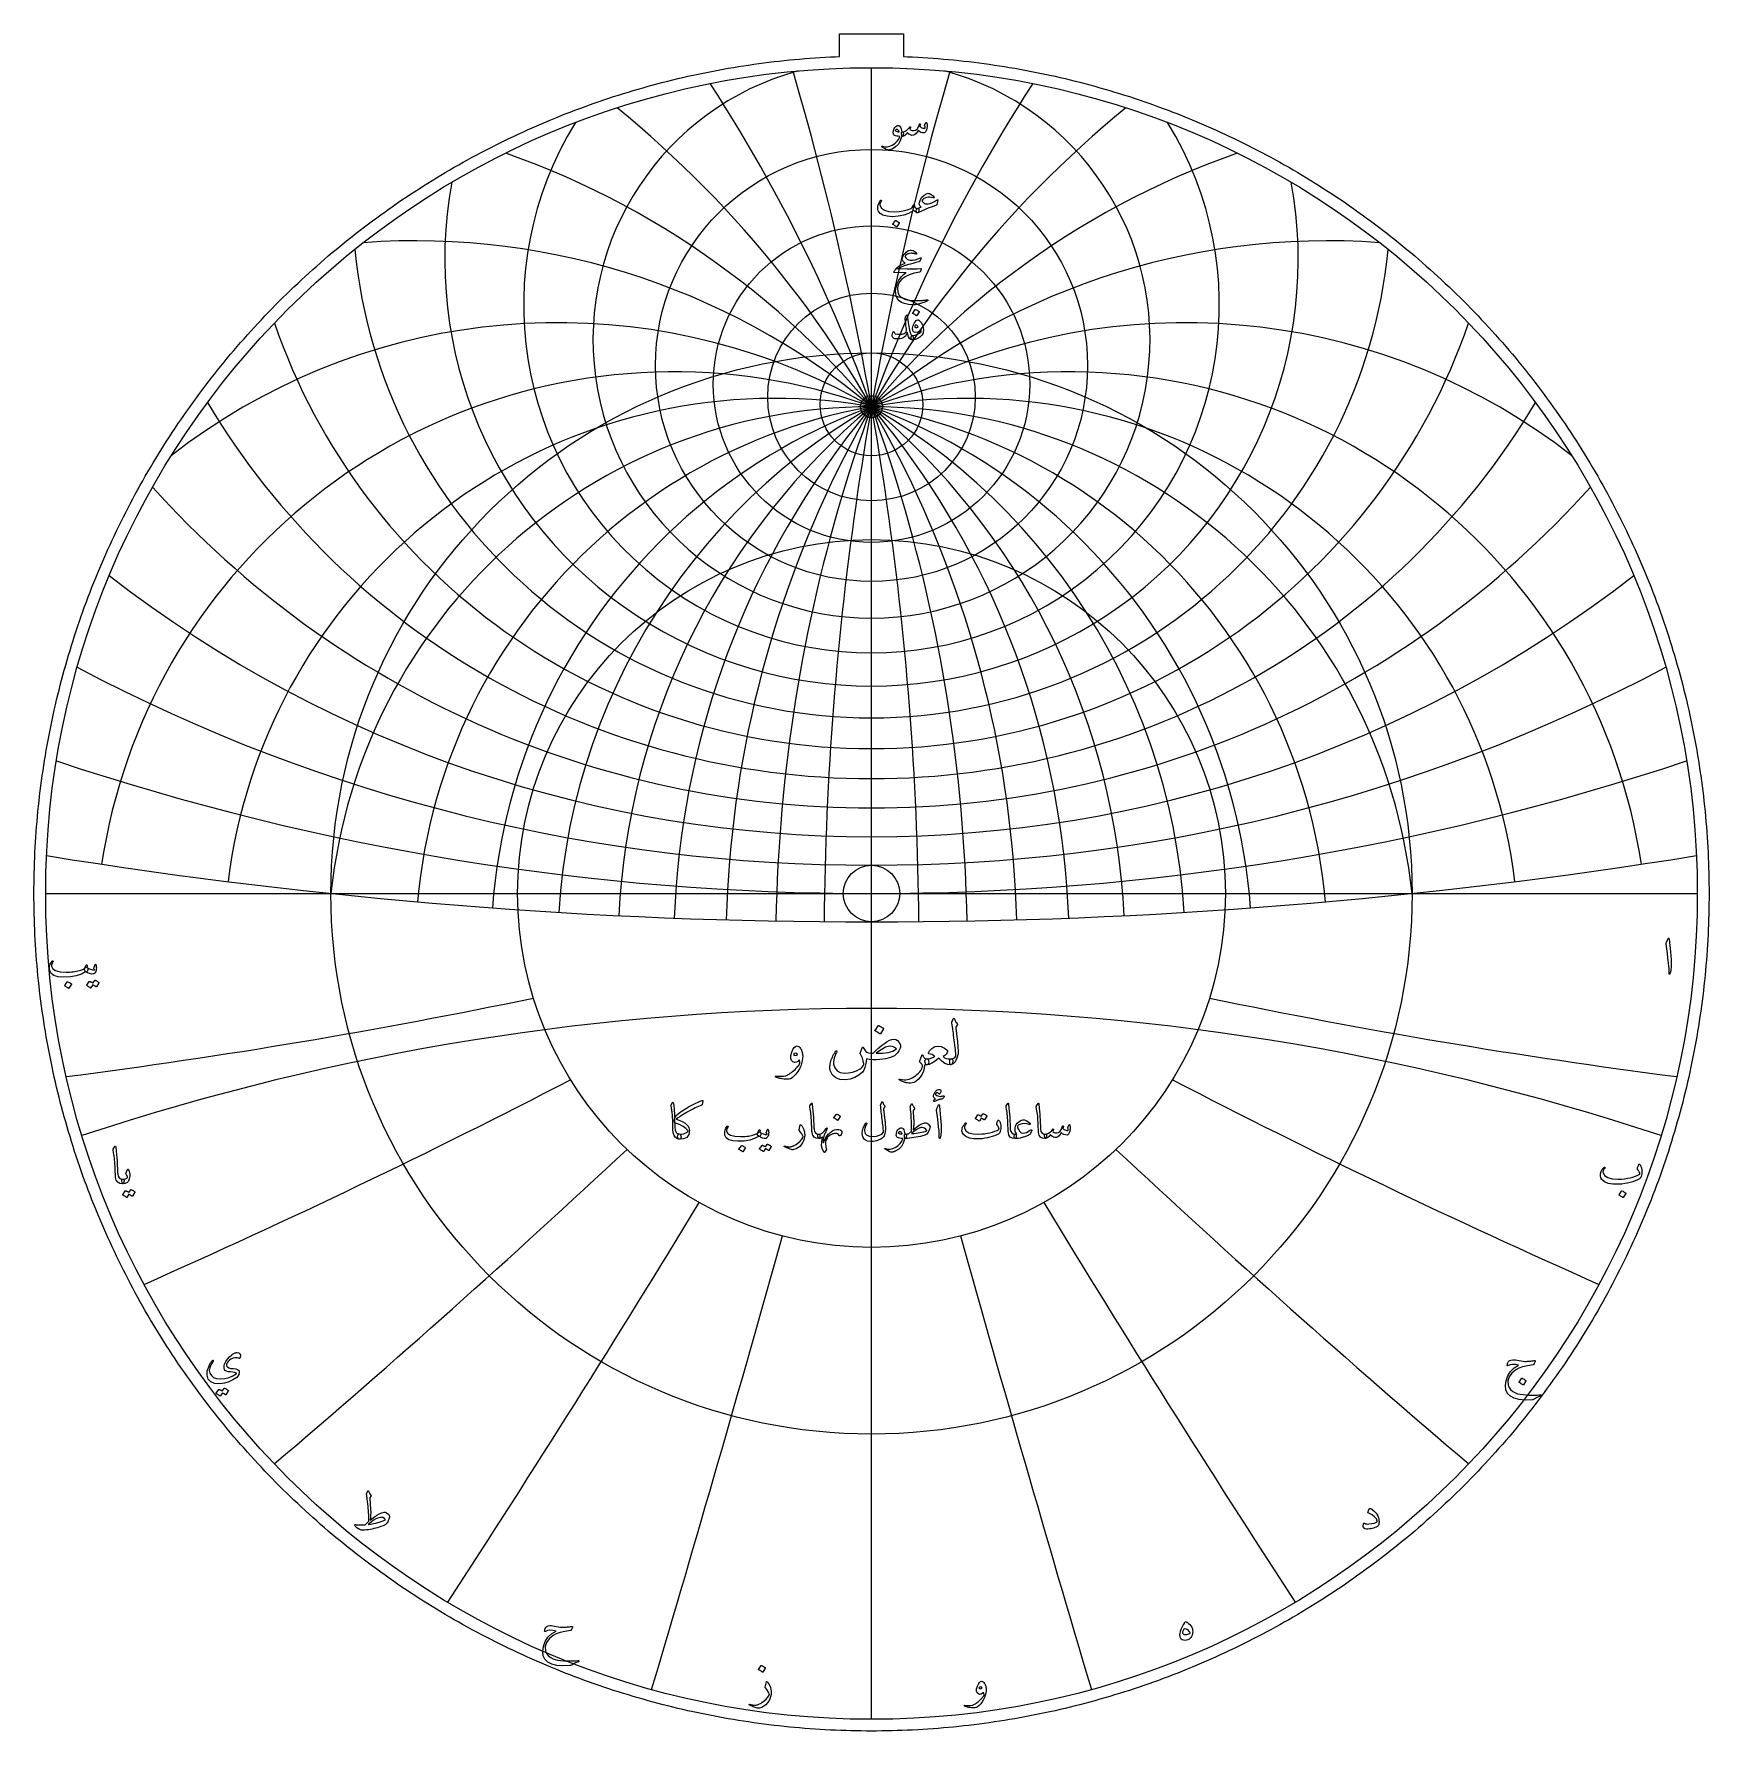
# Model space of a CAD drawing. Header units: millimetres. Extents: x -62 to 62, y -62 to 63.
import ezdxf

# ---------------------------------------------------------------- set-up
doc = ezdxf.new("R2010")
doc.units = ezdxf.units.MM
for name, color, linetype in [('CUT_INNER', 6, 'Continuous'), ('CUT_OUTER', 1, 'Continuous'), ('ENGRAVE', 7, 'Continuous'), ('ENGRAVE_FINE', 8, 'Continuous'), ('TEXT', 5, 'Continuous')]:
    doc.layers.add(name, color=color, linetype=linetype)

msp = doc.modelspace()

# ---------------------------------------------------------------- linework, layer by layer
at = {"layer": 'CUT_INNER'}
msp.add_circle((0, 0), 2.075, dxfattribs=at)
at = {"layer": 'CUT_OUTER'}
msp.add_lwpolyline([(61.6113, -0.378), (61.6079, -0.7561), (61.6021, -1.1341), (61.5939, -1.512), (61.5835, -1.89), (61.5708, -2.2678), (61.5557, -2.6455), (61.5383, -3.0232), (61.5186, -3.4007), (61.4966, -3.7781), (61.4722, -4.1554), (61.4456, -4.5325), (61.4166, -4.9094), (61.3853, -5.2862), (61.3517, -5.6627), (61.3158, -6.0391), (61.2776, -6.4152), (61.2371, -6.7911), (61.1943, -7.1667), (61.1491, -7.542), (61.1017, -7.9171), (61.052, -8.2919), (61, -8.6663), (60.9456, -9.0404), (60.889, -9.4142), (60.8301, -9.7876), (60.7689, -10.1607), (60.7054, -10.5334), (60.6396, -10.9057), (60.5716, -11.2775), (60.5012, -11.649), (60.4286, -12.02), (60.3537, -12.3906), (60.2766, -12.7606), (60.1971, -13.1303), (60.1154, -13.4994), (60.0315, -13.868), (59.9453, -14.2361), (59.8568, -14.6036), (59.7661, -14.9706), (59.6731, -15.3371), (59.5778, -15.7029), (59.4804, -16.0682), (59.3807, -16.4328), (59.2787, -16.7969), (59.1745, -17.1603), (59.0681, -17.5231), (58.9595, -17.8852), (58.8486, -18.2466), (58.7356, -18.6073), (58.6203, -18.9674), (58.5028, -19.3267), (58.3831, -19.6853), (58.2612, -20.0432), (58.1372, -20.4003), (58.0109, -20.7566), (57.8824, -21.1122), (57.7518, -21.4669), (57.619, -21.8209), (57.484, -22.174), (57.3469, -22.5263), (57.2076, -22.8778), (57.0661, -23.2284), (56.9225, -23.5781), (56.7768, -23.9269), (56.6289, -24.2748), (56.4789, -24.6218), (56.3267, -24.9679), (56.1725, -25.3131), (56.0161, -25.6573), (55.8576, -26.0005), (55.697, -26.3427), (55.5344, -26.684), (55.3696, -27.0242), (55.2027, -27.3635), (55.0338, -27.7017), (54.8628, -28.0388), (54.6897, -28.3749), (54.5146, -28.71), (54.3374, -29.0439), (54.1581, -29.3768), (53.9769, -29.7085), (53.7936, -30.0392), (53.6082, -30.3687), (53.4209, -30.6971), (53.2315, -31.0243), (53.0402, -31.3503), (52.8468, -31.6752), (52.6515, -31.9988), (52.4541, -32.3213), (52.2548, -32.6425), (52.0535, -32.9625), (51.8503, -33.2813), (51.6451, -33.5988), (51.438, -33.9151), (51.2289, -34.2301), (51.0179, -34.5438), (50.805, -34.8562), (50.5902, -35.1672), (50.3734, -35.477), (50.1548, -35.7854), (49.9343, -36.0925), (49.7119, -36.3982), (49.4876, -36.7025), (49.2615, -37.0055), (49.0335, -37.307), (48.8037, -37.6072), (48.572, -37.906), (48.3385, -38.2033), (48.1032, -38.4992), (47.866, -38.7936), (47.6271, -39.0866), (47.3864, -39.3781), (47.1439, -39.6681), (46.8996, -39.9566), (46.6535, -40.2436), (46.4057, -40.5291), (46.1562, -40.8131), (45.9049, -41.0955), (45.6519, -41.3764), (45.3971, -41.6558), (45.1407, -41.9335), (44.8825, -42.2097), (44.6227, -42.4843), (44.3612, -42.7573), (44.098, -43.0287), (43.8331, -43.2985), (43.5666, -43.5666), (43.2985, -43.8331), (43.0287, -44.098), (42.7573, -44.3612), (42.4843, -44.6227), (42.2097, -44.8825), (41.9335, -45.1407), (41.6558, -45.3971), (41.3764, -45.6519), (41.0955, -45.9049), (40.8131, -46.1562), (40.5291, -46.4057), (40.2436, -46.6535), (39.9566, -46.8996), (39.6681, -47.1439), (39.3781, -47.3864), (39.0866, -47.6271), (38.7936, -47.866), (38.4992, -48.1032), (38.2033, -48.3385), (37.906, -48.572), (37.6072, -48.8037), (37.307, -49.0335), (37.0055, -49.2615), (36.7025, -49.4876), (36.3982, -49.7119), (36.0925, -49.9343), (35.7854, -50.1548), (35.477, -50.3734), (35.1672, -50.5902), (34.8562, -50.805), (34.5438, -51.0179), (34.2301, -51.2289), (33.9151, -51.438), (33.5988, -51.6451), (33.2813, -51.8503), (32.9625, -52.0535), (32.6425, -52.2548), (32.3213, -52.4541), (31.9988, -52.6515), (31.6752, -52.8468), (31.3503, -53.0402), (31.0243, -53.2315), (30.6971, -53.4209), (30.3687, -53.6082), (30.0392, -53.7936), (29.7085, -53.9769), (29.3768, -54.1581), (29.0439, -54.3374), (28.71, -54.5146), (28.3749, -54.6897), (28.0388, -54.8628), (27.7017, -55.0338), (27.3635, -55.2027), (27.0242, -55.3696), (26.684, -55.5344), (26.3427, -55.697), (26.0005, -55.8576), (25.6573, -56.0161), (25.3131, -56.1725), (24.9679, -56.3267), (24.6218, -56.4789), (24.2748, -56.6289), (23.9269, -56.7768), (23.5781, -56.9225), (23.2284, -57.0661), (22.8778, -57.2076), (22.5263, -57.3469), (22.174, -57.484), (21.8209, -57.619), (21.4669, -57.7518), (21.1122, -57.8824), (20.7566, -58.0109), (20.4003, -58.1372), (20.0432, -58.2612), (19.6853, -58.3831), (19.3267, -58.5028), (18.9674, -58.6203), (18.6073, -58.7356), (18.2466, -58.8486), (17.8852, -58.9595), (17.5231, -59.0681), (17.1603, -59.1745), (16.7969, -59.2787), (16.4328, -59.3807), (16.0682, -59.4804), (15.7029, -59.5778), (15.3371, -59.6731), (14.9706, -59.7661), (14.6036, -59.8568), (14.2361, -59.9453), (13.868, -60.0315), (13.4994, -60.1154), (13.1303, -60.1971), (12.7606, -60.2766), (12.3906, -60.3537), (12.02, -60.4286), (11.649, -60.5012), (11.2775, -60.5716), (10.9057, -60.6396), (10.5334, -60.7054), (10.1607, -60.7689), (9.7876, -60.8301), (9.4142, -60.889), (9.0404, -60.9456), (8.6663, -61), (8.2919, -61.052), (7.9171, -61.1017), (7.542, -61.1491), (7.1667, -61.1943), (6.7911, -61.2371), (6.4152, -61.2776), (6.0391, -61.3158), (5.6627, -61.3517), (5.2862, -61.3853), (4.9094, -61.4166), (4.5325, -61.4456), (4.1554, -61.4722), (3.7781, -61.4966), (3.4007, -61.5186), (3.0232, -61.5383), (2.6455, -61.5557), (2.2678, -61.5708), (1.89, -61.5835), (1.512, -61.5939), (1.1341, -61.6021), (0.7561, -61.6079), (0.378, -61.6113), (0, -61.6125), (-0.378, -61.6113), (-0.7561, -61.6079), (-1.1341, -61.6021), (-1.512, -61.5939), (-1.89, -61.5835), (-2.2678, -61.5708), (-2.6455, -61.5557), (-3.0232, -61.5383), (-3.4007, -61.5186), (-3.7781, -61.4966), (-4.1554, -61.4722), (-4.5325, -61.4456), (-4.9094, -61.4166), (-5.2862, -61.3853), (-5.6627, -61.3517), (-6.0391, -61.3158), (-6.4152, -61.2776), (-6.7911, -61.2371), (-7.1667, -61.1943), (-7.542, -61.1491), (-7.9171, -61.1017), (-8.2919, -61.052), (-8.6663, -61), (-9.0404, -60.9456), (-9.4142, -60.889), (-9.7876, -60.8301), (-10.1607, -60.7689), (-10.5334, -60.7054), (-10.9057, -60.6396), (-11.2775, -60.5716), (-11.649, -60.5012), (-12.02, -60.4286), (-12.3906, -60.3537), (-12.7606, -60.2766), (-13.1303, -60.1971), (-13.4994, -60.1154), (-13.868, -60.0315), (-14.2361, -59.9453), (-14.6036, -59.8568), (-14.9706, -59.7661), (-15.3371, -59.6731), (-15.7029, -59.5778), (-16.0682, -59.4804), (-16.4328, -59.3807), (-16.7969, -59.2787), (-17.1603, -59.1745), (-17.5231, -59.0681), (-17.8852, -58.9595), (-18.2466, -58.8486), (-18.6073, -58.7356), (-18.9674, -58.6203), (-19.3267, -58.5028), (-19.6853, -58.3831), (-20.0432, -58.2612), (-20.4003, -58.1372), (-20.7566, -58.0109), (-21.1122, -57.8824), (-21.4669, -57.7518), (-21.8209, -57.619), (-22.174, -57.484), (-22.5263, -57.3469), (-22.8778, -57.2076), (-23.2284, -57.0661), (-23.5781, -56.9225), (-23.9269, -56.7768), (-24.2748, -56.6289), (-24.6218, -56.4789), (-24.9679, -56.3267), (-25.3131, -56.1725), (-25.6573, -56.0161), (-26.0005, -55.8576), (-26.3427, -55.697), (-26.684, -55.5344), (-27.0242, -55.3696), (-27.3635, -55.2027), (-27.7017, -55.0338), (-28.0388, -54.8628), (-28.3749, -54.6897), (-28.71, -54.5146), (-29.0439, -54.3374), (-29.3768, -54.1581), (-29.7085, -53.9769), (-30.0392, -53.7936), (-30.3687, -53.6082), (-30.6971, -53.4209), (-31.0243, -53.2315), (-31.3503, -53.0402), (-31.6752, -52.8468), (-31.9988, -52.6515), (-32.3213, -52.4541), (-32.6425, -52.2548), (-32.9625, -52.0535), (-33.2813, -51.8503), (-33.5988, -51.6451), (-33.9151, -51.438), (-34.2301, -51.2289), (-34.5438, -51.0179), (-34.8562, -50.805), (-35.1672, -50.5902), (-35.477, -50.3734), (-35.7854, -50.1548), (-36.0925, -49.9343), (-36.3982, -49.7119), (-36.7025, -49.4876), (-37.0055, -49.2615), (-37.307, -49.0335), (-37.6072, -48.8037), (-37.906, -48.572), (-38.2033, -48.3385), (-38.4992, -48.1032), (-38.7936, -47.866), (-39.0866, -47.6271), (-39.3781, -47.3864), (-39.6681, -47.1439), (-39.9566, -46.8996), (-40.2436, -46.6535), (-40.5291, -46.4057), (-40.8131, -46.1562), (-41.0955, -45.9049), (-41.3764, -45.6519), (-41.6558, -45.3971), (-41.9335, -45.1407), (-42.2097, -44.8825), (-42.4843, -44.6227), (-42.7573, -44.3612), (-43.0287, -44.098), (-43.2985, -43.8331), (-43.5666, -43.5666), (-43.8331, -43.2985), (-44.098, -43.0287), (-44.3612, -42.7573), (-44.6227, -42.4843), (-44.8825, -42.2097), (-45.1407, -41.9335), (-45.3971, -41.6558), (-45.6519, -41.3764), (-45.9049, -41.0955), (-46.1562, -40.8131), (-46.4057, -40.5291), (-46.6535, -40.2436), (-46.8996, -39.9566), (-47.1439, -39.6681), (-47.3864, -39.3781), (-47.6271, -39.0866), (-47.866, -38.7936), (-48.1032, -38.4992), (-48.3385, -38.2033), (-48.572, -37.906), (-48.8037, -37.6072), (-49.0335, -37.307), (-49.2615, -37.0055), (-49.4876, -36.7025), (-49.7119, -36.3982), (-49.9343, -36.0925), (-50.1548, -35.7854), (-50.3734, -35.477), (-50.5902, -35.1672), (-50.805, -34.8562), (-51.0179, -34.5438), (-51.2289, -34.2301), (-51.438, -33.9151), (-51.6451, -33.5988), (-51.8503, -33.2813), (-52.0535, -32.9625), (-52.2548, -32.6425), (-52.4541, -32.3213), (-52.6515, -31.9988), (-52.8468, -31.6752), (-53.0402, -31.3503), (-53.2315, -31.0243), (-53.4209, -30.6971), (-53.6082, -30.3687), (-53.7936, -30.0392), (-53.9769, -29.7085), (-54.1581, -29.3768), (-54.3374, -29.0439), (-54.5146, -28.71), (-54.6897, -28.3749), (-54.8628, -28.0388), (-55.0338, -27.7017), (-55.2027, -27.3635), (-55.3696, -27.0242), (-55.5344, -26.684), (-55.697, -26.3427), (-55.8576, -26.0005), (-56.0161, -25.6573), (-56.1725, -25.3131), (-56.3267, -24.9679), (-56.4789, -24.6218), (-56.6289, -24.2748), (-56.7768, -23.9269), (-56.9225, -23.5781), (-57.0661, -23.2284), (-57.2076, -22.8778), (-57.3469, -22.5263), (-57.484, -22.174), (-57.619, -21.8209), (-57.7518, -21.4669), (-57.8824, -21.1122), (-58.0109, -20.7566), (-58.1372, -20.4003), (-58.2612, -20.0432), (-58.3831, -19.6853), (-58.5028, -19.3267), (-58.6203, -18.9674), (-58.7356, -18.6073), (-58.8486, -18.2466), (-58.9595, -17.8852), (-59.0681, -17.5231), (-59.1745, -17.1603), (-59.2787, -16.7969), (-59.3807, -16.4328), (-59.4804, -16.0682), (-59.5778, -15.7029), (-59.6731, -15.3371), (-59.7661, -14.9706), (-59.8568, -14.6036), (-59.9453, -14.2361), (-60.0315, -13.868), (-60.1154, -13.4994), (-60.1971, -13.1303), (-60.2766, -12.7606), (-60.3537, -12.3906), (-60.4286, -12.02), (-60.5012, -11.649), (-60.5716, -11.2775), (-60.6396, -10.9057), (-60.7054, -10.5334), (-60.7689, -10.1607), (-60.8301, -9.7876), (-60.889, -9.4142), (-60.9456, -9.0404), (-61, -8.6663), (-61.052, -8.2919), (-61.1017, -7.9171), (-61.1491, -7.542), (-61.1943, -7.1667), (-61.2371, -6.7911), (-61.2776, -6.4152), (-61.3158, -6.0391), (-61.3517, -5.6627), (-61.3853, -5.2862), (-61.4166, -4.9094), (-61.4456, -4.5325), (-61.4722, -4.1554), (-61.4966, -3.7781), (-61.5186, -3.4007), (-61.5383, -3.0232), (-61.5557, -2.6455), (-61.5708, -2.2678), (-61.5835, -1.89), (-61.5939, -1.512), (-61.6021, -1.1341), (-61.6079, -0.7561), (-61.6113, -0.378), (-61.6125, 0), (-61.6113, 0.378), (-61.6079, 0.7561), (-61.6021, 1.1341), (-61.5939, 1.512), (-61.5835, 1.89), (-61.5708, 2.2678), (-61.5557, 2.6455), (-61.5383, 3.0232), (-61.5186, 3.4007), (-61.4966, 3.7781), (-61.4722, 4.1554), (-61.4456, 4.5325), (-61.4166, 4.9094), (-61.3853, 5.2862), (-61.3517, 5.6627), (-61.3158, 6.0391), (-61.2776, 6.4152), (-61.2371, 6.7911), (-61.1943, 7.1667), (-61.1491, 7.542), (-61.1017, 7.9171), (-61.052, 8.2919), (-61, 8.6663), (-60.9456, 9.0404), (-60.889, 9.4142), (-60.8301, 9.7876), (-60.7689, 10.1607), (-60.7054, 10.5334), (-60.6396, 10.9057), (-60.5716, 11.2775), (-60.5012, 11.649), (-60.4286, 12.02), (-60.3537, 12.3906), (-60.2766, 12.7606), (-60.1971, 13.1303), (-60.1154, 13.4994), (-60.0315, 13.868), (-59.9453, 14.2361), (-59.8568, 14.6036), (-59.7661, 14.9706), (-59.6731, 15.3371), (-59.5778, 15.7029), (-59.4804, 16.0682), (-59.3807, 16.4328), (-59.2787, 16.7969), (-59.1745, 17.1603), (-59.0681, 17.5231), (-58.9595, 17.8852), (-58.8486, 18.2466), (-58.7356, 18.6073), (-58.6203, 18.9674), (-58.5028, 19.3267), (-58.3831, 19.6853), (-58.2612, 20.0432), (-58.1372, 20.4003), (-58.0109, 20.7566), (-57.8824, 21.1122), (-57.7518, 21.4669), (-57.619, 21.8209), (-57.484, 22.174), (-57.3469, 22.5263), (-57.2076, 22.8778), (-57.0661, 23.2284), (-56.9225, 23.5781), (-56.7768, 23.9269), (-56.6289, 24.2748), (-56.4789, 24.6218), (-56.3267, 24.9679), (-56.1725, 25.3131), (-56.0161, 25.6573), (-55.8576, 26.0005), (-55.697, 26.3427), (-55.5344, 26.684), (-55.3696, 27.0242), (-55.2027, 27.3635), (-55.0338, 27.7017), (-54.8628, 28.0388), (-54.6897, 28.3749), (-54.5146, 28.71), (-54.3374, 29.0439), (-54.1581, 29.3768), (-53.9769, 29.7085), (-53.7936, 30.0392), (-53.6082, 30.3687), (-53.4209, 30.6971), (-53.2315, 31.0243), (-53.0402, 31.3503), (-52.8468, 31.6752), (-52.6515, 31.9988), (-52.4541, 32.3213), (-52.2548, 32.6425), (-52.0535, 32.9625), (-51.8503, 33.2813), (-51.6451, 33.5988), (-51.438, 33.9151), (-51.2289, 34.2301), (-51.0179, 34.5438), (-50.805, 34.8562), (-50.5902, 35.1672), (-50.3734, 35.477), (-50.1548, 35.7854), (-49.9343, 36.0925), (-49.7119, 36.3982), (-49.4876, 36.7025), (-49.2615, 37.0055), (-49.0335, 37.307), (-48.8037, 37.6072), (-48.572, 37.906), (-48.3385, 38.2033), (-48.1032, 38.4992), (-47.866, 38.7936), (-47.6271, 39.0866), (-47.3864, 39.3781), (-47.1439, 39.6681), (-46.8996, 39.9566), (-46.6535, 40.2436), (-46.4057, 40.5291), (-46.1562, 40.8131), (-45.9049, 41.0955), (-45.6519, 41.3764), (-45.3971, 41.6558), (-45.1407, 41.9335), (-44.8825, 42.2097), (-44.6227, 42.4843), (-44.3612, 42.7573), (-44.098, 43.0287), (-43.8331, 43.2985), (-43.5666, 43.5666), (-43.2985, 43.8331), (-43.0287, 44.098), (-42.7573, 44.3612), (-42.4843, 44.6227), (-42.2097, 44.8825), (-41.9335, 45.1407), (-41.6558, 45.3971), (-41.3764, 45.6519), (-41.0955, 45.9049), (-40.8131, 46.1562), (-40.5291, 46.4057), (-40.2436, 46.6535), (-39.9566, 46.8996), (-39.6681, 47.1439), (-39.3781, 47.3864), (-39.0866, 47.6271), (-38.7936, 47.866), (-38.4992, 48.1032), (-38.2033, 48.3385), (-37.906, 48.572), (-37.6072, 48.8037), (-37.307, 49.0335), (-37.0055, 49.2615), (-36.7025, 49.4876), (-36.3982, 49.7119), (-36.0925, 49.9343), (-35.7854, 50.1548), (-35.477, 50.3734), (-35.1672, 50.5902), (-34.8562, 50.805), (-34.5438, 51.0179), (-34.2301, 51.2289), (-33.9151, 51.438), (-33.5988, 51.6451), (-33.2813, 51.8503), (-32.9625, 52.0535), (-32.6425, 52.2548), (-32.3213, 52.4541), (-31.9988, 52.6515), (-31.6752, 52.8468), (-31.3503, 53.0402), (-31.0243, 53.2315), (-30.6971, 53.4209), (-30.3687, 53.6082), (-30.0392, 53.7936), (-29.7085, 53.9769), (-29.3768, 54.1581), (-29.0439, 54.3374), (-28.71, 54.5146), (-28.3749, 54.6897), (-28.0388, 54.8628), (-27.7017, 55.0338), (-27.3635, 55.2027), (-27.0242, 55.3696), (-26.684, 55.5344), (-26.3427, 55.697), (-26.0005, 55.8576), (-25.6573, 56.0161), (-25.3131, 56.1725), (-24.9679, 56.3267), (-24.6218, 56.4789), (-24.2748, 56.6289), (-23.9269, 56.7768), (-23.5781, 56.9225), (-23.2284, 57.0661), (-22.8778, 57.2076), (-22.5263, 57.3469), (-22.174, 57.484), (-21.8209, 57.619), (-21.4669, 57.7518), (-21.1122, 57.8824), (-20.7566, 58.0109), (-20.4003, 58.1372), (-20.0432, 58.2612), (-19.6853, 58.3831), (-19.3267, 58.5028), (-18.9674, 58.6203), (-18.6073, 58.7356), (-18.2466, 58.8486), (-17.8852, 58.9595), (-17.5231, 59.0681), (-17.1603, 59.1745), (-16.7969, 59.2787), (-16.4328, 59.3807), (-16.0682, 59.4804), (-15.7029, 59.5778), (-15.3371, 59.6731), (-14.9706, 59.7661), (-14.6036, 59.8568), (-14.2361, 59.9453), (-13.868, 60.0315), (-13.4994, 60.1154), (-13.1303, 60.1971), (-12.7606, 60.2766), (-12.3906, 60.3537), (-12.02, 60.4286), (-11.649, 60.5012), (-11.2775, 60.5716), (-10.9057, 60.6396), (-10.5334, 60.7054), (-10.1607, 60.7689), (-9.7876, 60.8301), (-9.4142, 60.889), (-9.0404, 60.9456), (-8.6663, 61), (-8.2919, 61.052), (-7.9171, 61.1017), (-7.542, 61.1491), (-7.1667, 61.1943), (-6.7911, 61.2371), (-6.4152, 61.2776), (-6.0391, 61.3158), (-5.6627, 61.3517), (-5.2862, 61.3853), (-4.9094, 61.4166), (-4.5325, 61.4456), (-4.1554, 61.4722), (-3.7781, 61.4966), (-3.4007, 61.5186), (-3.0232, 61.5383), (-2.6455, 61.5557), (-2.3625, 61.567), (-2.3625, 63.2325), (2.3625, 63.2325), (2.3625, 61.567), (2.6455, 61.5557), (3.0232, 61.5383), (3.4007, 61.5186), (3.7781, 61.4966), (4.1554, 61.4722), (4.5325, 61.4456), (4.9094, 61.4166), (5.2862, 61.3853), (5.6627, 61.3517), (6.0391, 61.3158), (6.4152, 61.2776), (6.7911, 61.2371), (7.1667, 61.1943), (7.542, 61.1491), (7.9171, 61.1017), (8.2919, 61.052), (8.6663, 61), (9.0404, 60.9456), (9.4142, 60.889), (9.7876, 60.8301), (10.1607, 60.7689), (10.5334, 60.7054), (10.9057, 60.6396), (11.2775, 60.5716), (11.649, 60.5012), (12.02, 60.4286), (12.3906, 60.3537), (12.7606, 60.2766), (13.1303, 60.1971), (13.4994, 60.1154), (13.868, 60.0315), (14.2361, 59.9453), (14.6036, 59.8568), (14.9706, 59.7661), (15.3371, 59.6731), (15.7029, 59.5778), (16.0682, 59.4804), (16.4328, 59.3807), (16.7969, 59.2787), (17.1603, 59.1745), (17.5231, 59.0681), (17.8852, 58.9595), (18.2466, 58.8486), (18.6073, 58.7356), (18.9674, 58.6203), (19.3267, 58.5028), (19.6853, 58.3831), (20.0432, 58.2612), (20.4003, 58.1372), (20.7566, 58.0109), (21.1122, 57.8824), (21.4669, 57.7518), (21.8209, 57.619), (22.174, 57.484), (22.5263, 57.3469), (22.8778, 57.2076), (23.2284, 57.0661), (23.5781, 56.9225), (23.9269, 56.7768), (24.2748, 56.6289), (24.6218, 56.4789), (24.9679, 56.3267), (25.3131, 56.1725), (25.6573, 56.0161), (26.0005, 55.8576), (26.3427, 55.697), (26.684, 55.5344), (27.0242, 55.3696), (27.3635, 55.2027), (27.7017, 55.0338), (28.0388, 54.8628), (28.3749, 54.6897), (28.71, 54.5146), (29.0439, 54.3374), (29.3768, 54.1581), (29.7085, 53.9769), (30.0392, 53.7936), (30.3687, 53.6082), (30.6971, 53.4209), (31.0243, 53.2315), (31.3503, 53.0402), (31.6752, 52.8468), (31.9988, 52.6515), (32.3213, 52.4541), (32.6425, 52.2548), (32.9625, 52.0535), (33.2813, 51.8503), (33.5988, 51.6451), (33.9151, 51.438), (34.2301, 51.2289), (34.5438, 51.0179), (34.8562, 50.805), (35.1672, 50.5902), (35.477, 50.3734), (35.7854, 50.1548), (36.0925, 49.9343), (36.3982, 49.7119), (36.7025, 49.4876), (37.0055, 49.2615), (37.307, 49.0335), (37.6072, 48.8037), (37.906, 48.572), (38.2033, 48.3385), (38.4992, 48.1032), (38.7936, 47.866), (39.0866, 47.6271), (39.3781, 47.3864), (39.6681, 47.1439), (39.9566, 46.8996), (40.2436, 46.6535), (40.5291, 46.4057), (40.8131, 46.1562), (41.0955, 45.9049), (41.3764, 45.6519), (41.6558, 45.3971), (41.9335, 45.1407), (42.2097, 44.8825), (42.4843, 44.6227), (42.7573, 44.3612), (43.0287, 44.098), (43.2985, 43.8331), (43.5666, 43.5666), (43.8331, 43.2985), (44.098, 43.0287), (44.3612, 42.7573), (44.6227, 42.4843), (44.8825, 42.2097), (45.1407, 41.9335), (45.3971, 41.6558), (45.6519, 41.3764), (45.9049, 41.0955), (46.1562, 40.8131), (46.4057, 40.5291), (46.6535, 40.2436), (46.8996, 39.9566), (47.1439, 39.6681), (47.3864, 39.3781), (47.6271, 39.0866), (47.866, 38.7936), (48.1032, 38.4992), (48.3385, 38.2033), (48.572, 37.906), (48.8037, 37.6072), (49.0335, 37.307), (49.2615, 37.0055), (49.4876, 36.7025), (49.7119, 36.3982), (49.9343, 36.0925), (50.1548, 35.7854), (50.3734, 35.477), (50.5902, 35.1672), (50.805, 34.8562), (51.0179, 34.5438), (51.2289, 34.2301), (51.438, 33.9151), (51.6451, 33.5988), (51.8503, 33.2813), (52.0535, 32.9625), (52.2548, 32.6425), (52.4541, 32.3213), (52.6515, 31.9988), (52.8468, 31.6752), (53.0402, 31.3503), (53.2315, 31.0243), (53.4209, 30.6971), (53.6082, 30.3687), (53.7936, 30.0392), (53.9769, 29.7085), (54.1581, 29.3768), (54.3374, 29.0439), (54.5146, 28.71), (54.6897, 28.3749), (54.8628, 28.0388), (55.0338, 27.7017), (55.2027, 27.3635), (55.3696, 27.0242), (55.5344, 26.684), (55.697, 26.3427), (55.8576, 26.0005), (56.0161, 25.6573), (56.1725, 25.3131), (56.3267, 24.9679), (56.4789, 24.6218), (56.6289, 24.2748), (56.7768, 23.9269), (56.9225, 23.5781), (57.0661, 23.2284), (57.2076, 22.8778), (57.3469, 22.5263), (57.484, 22.174), (57.619, 21.8209), (57.7518, 21.4669), (57.8824, 21.1122), (58.0109, 20.7566), (58.1372, 20.4003), (58.2612, 20.0432), (58.3831, 19.6853), (58.5028, 19.3267), (58.6203, 18.9674), (58.7356, 18.6073), (58.8486, 18.2466), (58.9595, 17.8852), (59.0681, 17.5231), (59.1745, 17.1603), (59.2787, 16.7969), (59.3807, 16.4328), (59.4804, 16.0682), (59.5778, 15.7029), (59.6731, 15.3371), (59.7661, 14.9706), (59.8568, 14.6036), (59.9453, 14.2361), (60.0315, 13.868), (60.1154, 13.4994), (60.1971, 13.1303), (60.2766, 12.7606), (60.3537, 12.3906), (60.4286, 12.02), (60.5012, 11.649), (60.5716, 11.2775), (60.6396, 10.9057), (60.7054, 10.5334), (60.7689, 10.1607), (60.8301, 9.7876), (60.889, 9.4142), (60.9456, 9.0404), (61, 8.6663), (61.052, 8.2919), (61.1017, 7.9171), (61.1491, 7.542), (61.1943, 7.1667), (61.2371, 6.7911), (61.2776, 6.4152), (61.3158, 6.0391), (61.3517, 5.6627), (61.3853, 5.2862), (61.4166, 4.9094), (61.4456, 4.5325), (61.4722, 4.1554), (61.4966, 3.7781), (61.5186, 3.4007), (61.5383, 3.0232), (61.5557, 2.6455), (61.5708, 2.2678), (61.5835, 1.89), (61.5939, 1.512), (61.6021, 1.1341), (61.6079, 0.7561), (61.6113, 0.378), (61.6125, 0)], close=True, dxfattribs=at)
at = {"layer": 'ENGRAVE'}
for points in [[(0, -60.75), (0, 60.75)], [(-60.75, 0), (60.75, 0)], [(0, -60.75), (0, -26.0306)]]:
    msp.add_lwpolyline(points, dxfattribs=at)
for centre, radius in [((0, 0), 60.75), ((0, 38.8464), 15.8873), ((0, 37.4659), 11.6414), ((0, 36.5284), 7.6365), ((0, 0), 39.7663), ((0, 35.9842), 3.7821), ((0, 35.8057), 0.81), ((0, 0), 26.0306)]:
    msp.add_circle(centre, radius, dxfattribs=at)
for centre, radius, start, end in [((0, 40.7483), 20.4864, 105.294428, 74.705572), ((0, 43.2912), 25.5861, 148.369607, 31.630393), ((0, 46.6553), 31.3905, 169.605342, 10.394658), ((0, 51.1187), 38.1979, 185.608142, 354.391858), ((0, 57.1251), 46.4697, 199.041634, 340.958366), ((0, 65.4203), 56.9678, 210.960954, 329.039046), ((0, -4.1796), 39.9854, 6, 174), ((0, -4.1796), 39.9854, 6, 174), ((0, 77.3541), 71.0558, 221.90416, 318.09584), ((0, 95.6327), 91.4531, 232.186506, 307.813494), ((0, 126.5793), 124.4953, 242.011338, 297.988662), ((0, 189.1756), 189.1756, 251.5206, 288.4794), ((0, 378.3511), 380.4352, 260.821116, 279.178884), ((-117.4968, 438.5039), 455.711, 277.344836, 281.727831), ((117.4968, 438.5039), 455.711, 258.272169, 262.655164), ((-283.708, 491.3967), 568.8078, 293.871864, 297.37826), ((283.708, 491.3967), 568.8078, 242.62174, 246.128136), ((-534.9284, 534.9284), 757.5475, 310.4015546, 313.0313519), ((534.9284, 534.9284), 757.5475, 226.9686481, 229.5984454), ((-982.6783, 567.3496), 1135.3958, 326.9332513, 328.6864494), ((982.6783, 567.3496), 1135.3958, 211.3135506, 213.0667487), ((-2192.0063, 587.3463), 2269.6803, 343.4662896, 344.3428886), ((2192.0063, 587.3463), 2269.6803, 195.6571114, 196.5337104)]:
    msp.add_arc(centre, radius, start, end, dxfattribs=at)
at = {"layer": 'ENGRAVE_FINE'}
for centre, radius, start, end in [((-226.7682, -4.1796), 230.2665, 0.525409, 16.307077), ((-226.7682, -4.1796), 230.2665, 0.525409, 16.307077), ((226.7682, -4.1796), 230.2665, 163.692923, 179.474591), ((226.7682, -4.1796), 230.2665, 163.692923, 179.474591), ((-109.8588, -4.1796), 116.9093, 1.0589, 33.050278), ((-109.8588, -4.1796), 116.9093, 1.0589, 33.050278), ((109.8588, -4.1796), 116.9093, 146.949722, 178.9411), ((109.8588, -4.1796), 116.9093, 146.949722, 178.9411), ((-69.2567, -4.1796), 79.9707, 1.60906, 50.802338), ((-69.2567, -4.1796), 79.9707, 1.60906, 50.802338), ((69.2567, -4.1796), 79.9707, 129.197662, 178.39094), ((69.2567, -4.1796), 79.9707, 129.197662, 178.39094), ((-47.6527, -4.1796), 62.2062, 2.185554, 70.519869), ((-47.6527, -4.1796), 62.2062, 2.185554, 70.519869), ((47.6527, -4.1796), 62.2062, 109.480131, 177.814446), ((47.6527, -4.1796), 62.2062, 109.480131, 177.814446), ((-33.5517, -4.1796), 52.1972, 2.799848, 94.223793), ((-33.5517, -4.1796), 52.1972, 2.799848, 94.223793), ((33.5517, -4.1796), 52.1972, 85.776207, 177.200152), ((33.5517, -4.1796), 52.1972, 85.776207, 177.200152), ((-23.0856, -4.1796), 46.1711, 3.466213, 128.001983), ((-23.0856, -4.1796), 46.1711, 3.466213, 128.001983), ((23.0856, -4.1796), 46.1711, 51.998017, 176.533787), ((23.0856, -4.1796), 46.1711, 51.998017, 176.533787), ((-14.5535, -4.1796), 42.5515, 4.203203, 171.439234), ((-14.5535, -4.1796), 42.5515, 4.203203, 171.439234), ((14.5535, -4.1796), 42.5515, 8.560766, 175.796797), ((14.5535, -4.1796), 42.5515, 8.560766, 175.796797), ((-7.0505, -4.1796), 40.6022, 5.035959, 172.852221), ((-7.0505, -4.1796), 40.6022, 5.035959, 172.852221), ((7.0505, -4.1796), 40.6022, 7.147779, 174.964041), ((7.0505, -4.1796), 40.6022, 7.147779, 174.964041), ((0, -193.4019), 184.9493, 71.697291, 108.302709)]:
    msp.add_arc(centre, radius, start, end, dxfattribs=at)
at = {"layer": 'TEXT'}
for points in [[(2.2006, 55.6594), (2.1163, 55.3636), (1.9751, 55.116), (1.7768, 54.9163), (1.5215, 54.7648), (1.4858, 54.7494), (1.4506, 54.7356), (1.4158, 54.7233), (1.3814, 54.7127), (1.3477, 54.7038), (1.3149, 54.6969), (1.2831, 54.6921), (1.2521, 54.6893), (1.1748, 54.7003), (1.0724, 54.7405), (0.9449, 54.8099), (0.7922, 54.9085), (0.7758, 54.9226), (0.7662, 54.9363), (0.7632, 54.9496), (0.7671, 54.9624), (0.7756, 54.9722), (0.7868, 54.9767), (0.8007, 54.9758), (0.8173, 54.9695), (0.9761, 54.9181), (1.1542, 54.9184), (1.3515, 54.9702), (1.5682, 55.0737), (1.7452, 55.1939), (1.8916, 55.3351), (2.0074, 55.4975), (2.0928, 55.6809), (2.0921, 55.6874), (2.0901, 55.6926), (2.0867, 55.6964), (2.082, 55.6989), (1.9583, 55.7061), (1.853, 55.7204), (1.7661, 55.742), (1.6976, 55.7707), (1.6446, 55.8152), (1.6113, 55.8767), (1.5979, 55.9553), (1.6042, 56.051), (1.6062, 56.0637), (1.6087, 56.0766), (1.6116, 56.0897), (1.6149, 56.1031), (1.6188, 56.1169), (1.623, 56.1314), (1.6277, 56.1465), (1.6329, 56.1623), (1.6751, 56.265), (1.7263, 56.3501), (1.7865, 56.4176), (1.8557, 56.4677), (1.9264, 56.4951), (1.9913, 56.4947), (2.0503, 56.4664), (2.1036, 56.4102), (2.15, 56.3321), (2.1853, 56.2414), (2.2093, 56.1381), (2.2221, 56.0222), (2.2292, 56.0223), (2.236, 56.0227), (2.2427, 56.0232), (2.2491, 56.024), (2.2555, 56.0248), (2.2621, 56.0254), (2.2689, 56.0257), (2.276, 56.0258), (2.3003, 56.0207), (2.3191, 56.0052), (2.3326, 55.9793), (2.3407, 55.9432), (2.344, 55.9034), (2.3434, 55.8632), (2.3387, 55.8226), (2.3299, 55.7815), (2.3184, 55.7454), (2.3056, 55.7195), (2.2915, 55.704), (2.276, 55.6989), (2.2077, 55.6989), (2.2073, 55.6924), (2.2059, 55.6836), (2.2037, 55.6726), (2.2006, 55.6594)], [(2.0281, 56.0617), (1.9904, 56.1275), (1.9491, 56.174), (1.9042, 56.2012), (1.8557, 56.209), (1.8267, 56.2014), (1.8009, 56.1893), (1.7782, 56.1727), (1.7586, 56.1516), (1.7524, 56.1403), (1.7515, 56.1282), (1.756, 56.1152), (1.7658, 56.1013), (1.8029, 56.0687), (1.8565, 56.0465), (1.9268, 56.0346), (2.0137, 56.033), (2.0227, 56.0348), (2.0281, 56.0402), (2.0299, 56.0492), (2.0281, 56.0617)], [(4.0149, 56.7228), (4.0227, 56.7282), (4.032, 56.7264), (4.0425, 56.7174), (4.0544, 56.7013), (4.0672, 56.6739), (4.0769, 56.6348), (4.0834, 56.584), (4.0867, 56.5216), (4.0879, 56.4507), (4.084, 56.3815), (4.0753, 56.3141), (4.0616, 56.2486), (4.0216, 56.121), (3.9772, 56.0294), (3.9282, 55.9737), (3.8748, 55.954), (3.7484, 55.9614), (3.6314, 55.9944), (3.5238, 56.053), (3.4257, 56.1372), (3.3583, 56.0045), (3.2784, 55.901), (3.1859, 55.8266), (3.0808, 55.7815), (2.9705, 55.7716), (2.8589, 55.7995), (2.746, 55.865), (2.6317, 55.9683), (2.5392, 55.8504), (2.4485, 55.7662), (2.3595, 55.7157), (2.2724, 55.6989), (2.2549, 55.7088), (2.2383, 55.7384), (2.2226, 55.7878), (2.2077, 55.857), (2.2024, 55.9252), (2.2113, 55.9755), (2.2347, 56.0079), (2.2724, 56.0222), (2.4381, 56.0597), (2.5832, 56.1327), (2.7076, 56.2412), (2.8113, 56.3851), (2.8169, 56.3929), (2.823, 56.3986), (2.8295, 56.4019), (2.8365, 56.4031), (2.845, 56.4022), (2.8526, 56.3995), (2.8594, 56.395), (2.8652, 56.3887), (2.8686, 56.3694), (2.8607, 56.3366), (2.8416, 56.2903), (2.8113, 56.2306), (2.8511, 56.1846), (2.9128, 56.1507), (2.9966, 56.1289), (3.1023, 56.1192), (3.2341, 56.1468), (3.3493, 56.2369), (3.4479, 56.3894), (3.5299, 56.6042), (3.5339, 56.6152), (3.5389, 56.6231), (3.5447, 56.6278), (3.5514, 56.6294), (3.5615, 56.6285), (3.5703, 56.6258), (3.5777, 56.6213), (3.5838, 56.615), (3.5883, 56.606), (3.5909, 56.5971), (3.5918, 56.5881), (3.5909, 56.5791), (3.555, 56.4282), (3.597, 56.3909), (3.6475, 56.3581), (3.7066, 56.3299), (3.7742, 56.306), (3.84, 56.2906), (3.89, 56.2872), (3.9244, 56.2959), (3.943, 56.3168), (3.9491, 56.3487), (3.9457, 56.3941), (3.9329, 56.4529), (3.9107, 56.5252), (3.9145, 56.5456), (3.9332, 56.5854), (3.9666, 56.6444), (4.0149, 56.7228)], [(4.8897, 50.9743), (4.8179, 50.6869), (4.8098, 50.673), (4.7963, 50.66), (4.7774, 50.6478), (4.7532, 50.6366), (4.6994, 50.6176), (4.6423, 50.5966), (4.5818, 50.5736), (4.5179, 50.5486), (4.4506, 50.5218), (4.38, 50.4933), (4.306, 50.4634), (4.2287, 50.4318), (3.4023, 50.0725), (3.3646, 50.0809), (3.3341, 50.1058), (3.3107, 50.1473), (3.2945, 50.2055), (3.2918, 50.2672), (3.3089, 50.3195), (3.3457, 50.3624), (3.4023, 50.3959), (3.4094, 50.3992), (3.4234, 50.4053), (3.4444, 50.4144), (3.4724, 50.4264), (3.5071, 50.4411), (3.5483, 50.4583), (3.596, 50.478), (3.6502, 50.5001), (3.5804, 50.5717), (3.5362, 50.6501), (3.5175, 50.7352), (3.5245, 50.827), (3.5936, 51.0455), (3.7113, 51.2303), (3.8775, 51.3814), (4.0921, 51.4989), (4.1391, 51.5099), (4.1936, 51.507), (4.2558, 51.4901), (4.3257, 51.4593), (4.3982, 51.4174), (4.4649, 51.3704), (4.5257, 51.3186), (4.5807, 51.2617), (4.5962, 51.2409), (4.6032, 51.2213), (4.6016, 51.2031), (4.5915, 51.1863), (4.5763, 51.1733), (4.5592, 51.1665), (4.5403, 51.1661), (4.5197, 51.1719), (4.4121, 51.2058), (4.2978, 51.2213), (4.1768, 51.2184), (4.049, 51.1971), (3.9334, 51.1625), (3.8415, 51.1162), (3.7735, 51.0583), (3.7293, 50.9887), (3.7248, 50.9577), (3.7365, 50.9222), (3.7643, 50.8823), (3.8083, 50.8378), (3.8586, 50.7974), (3.9089, 50.7659), (3.9592, 50.7435), (4.0095, 50.73), (4.1602, 50.7262), (4.3212, 50.7579), (4.4925, 50.825), (4.6742, 50.9276), (4.6937, 50.94), (4.7128, 50.9519), (4.7314, 50.9633), (4.7496, 50.9743), (4.7671, 50.9847), (4.7837, 50.9941), (4.7995, 51.0026), (4.8143, 51.0103), (4.8554, 51.0296), (4.8816, 51.03), (4.8931, 51.0116), (4.8897, 50.9743)], [(0.6611, 50.9851), (0.6739, 50.999), (0.6871, 51.0049), (0.7008, 51.0026), (0.715, 50.9923), (0.7257, 50.9788), (0.7293, 50.9635), (0.7257, 50.9465), (0.715, 50.9276), (0.6602, 50.8427), (0.6251, 50.7642), (0.6099, 50.6918), (0.6144, 50.6258), (0.7269, 50.4089), (0.9458, 50.2576), (1.2712, 50.1718), (1.703, 50.1516), (2.0234, 50.1752), (2.3308, 50.2243), (2.6252, 50.2991), (2.9065, 50.3995), (2.9562, 50.4289), (2.9972, 50.474), (3.0298, 50.5349), (3.0538, 50.6115), (3.0619, 50.6332), (3.0754, 50.6483), (3.0942, 50.6566), (3.1185, 50.6582), (3.1358, 50.6508), (3.1481, 50.6357), (3.1556, 50.613), (3.158, 50.5827), (3.1749, 50.5077), (3.2218, 50.4516), (3.2988, 50.4143), (3.4059, 50.3959), (3.4445, 50.3874), (3.4706, 50.3654), (3.4841, 50.3299), (3.485, 50.2809), (3.4719, 50.1898), (3.4544, 50.1246), (3.4324, 50.0856), (3.4059, 50.0725), (3.3271, 50.0829), (3.2523, 50.1139), (3.1816, 50.1655), (3.1149, 50.2378), (3.1093, 50.2407), (3.0996, 50.2387), (3.0859, 50.2318), (3.0682, 50.2199), (2.7332, 50.0312), (2.3676, 49.8965), (1.9715, 49.8157), (1.5449, 49.7887), (1.1506, 49.8157), (0.8443, 49.8965), (0.626, 50.0312), (0.4958, 50.2199), (0.4662, 50.3252), (0.4563, 50.4327), (0.4662, 50.5425), (0.4958, 50.6546), (0.5358, 50.7588), (0.5766, 50.8486), (0.6184, 50.924), (0.6611, 50.9851)], [(1.7497, 49.4941), (1.7542, 49.4986), (1.7604, 49.5013), (1.7685, 49.5022), (1.7784, 49.5013), (1.8482, 49.473), (1.914, 49.4384), (1.9758, 49.3976), (2.0335, 49.3504), (2.0391, 49.3432), (2.0416, 49.336), (2.0409, 49.3289), (2.0371, 49.3217), (1.8682, 49.0486), (1.8619, 49.0421), (1.8539, 49.0405), (1.844, 49.0439), (1.8323, 49.0522), (1.8222, 49.0594), (1.8063, 49.0702), (1.7845, 49.0845), (1.7569, 49.1025), (1.7229, 49.1241), (1.6823, 49.1492), (1.6349, 49.178), (1.5808, 49.2103), (1.5736, 49.2157), (1.57, 49.2211), (1.57, 49.2265), (1.5736, 49.2318)], [(3.6448, 46.7541), (3.6478, 46.7288), (3.6314, 46.6814), (3.5957, 46.612), (3.5406, 46.5206), (3.529, 46.5058), (3.5155, 46.4937), (3.5002, 46.4842), (3.4832, 46.4775), (3.2532, 46.4142), (3.0484, 46.3571), (2.8688, 46.3064), (2.7143, 46.2619), (2.585, 46.224), (2.4808, 46.1928), (2.4017, 46.1683), (2.3479, 46.1505), (1.9131, 45.9565), (1.8826, 45.9543), (1.8592, 45.9583), (1.8431, 45.9687), (1.8341, 45.9853), (1.8339, 45.9913), (1.8368, 45.9988), (1.8429, 46.0075), (1.8521, 46.0176), (1.9405, 46.1007), (2.073, 46.1883), (2.2495, 46.2803), (2.47, 46.3769), (2.4101, 46.4281), (2.3595, 46.4775), (2.3184, 46.5251), (2.2868, 46.5709), (2.2672, 46.621), (2.2625, 46.6814), (2.2726, 46.7521), (2.2976, 46.8332), (2.338, 46.9176), (2.3946, 47.002), (2.4673, 47.0865), (2.5562, 47.1709), (2.653, 47.2439), (2.7458, 47.2939), (2.8344, 47.3211), (2.9191, 47.3254), (3.0338, 47.3022), (3.1374, 47.2544), (3.2297, 47.1819), (3.3107, 47.0847), (3.3179, 47.0725), (3.3215, 47.0613), (3.3215, 47.051), (3.3179, 47.0415), (3.31, 47.0328), (3.3008, 47.0281), (3.2903, 47.0274), (3.2784, 47.0308), (3.2255, 47.0476), (3.1746, 47.0622), (3.1258, 47.0746), (3.079, 47.0847), (3.0344, 47.0923), (2.9923, 47.0972), (2.9527, 47.0995), (2.9155, 47.099), (2.7608, 47.0808), (2.6308, 47.0371), (2.5255, 46.9677), (2.4449, 46.8727), (2.5306, 46.7597), (2.6263, 46.676), (2.7318, 46.6214), (2.8472, 46.596), (3.019, 46.5943), (3.2038, 46.6212), (3.4017, 46.6769), (3.6125, 46.7613), (3.6213, 46.7636), (3.6296, 46.7631), (3.6374, 46.76), (3.6448, 46.7541)], [(2.1538, 45.9673), (2.6148, 45.9511), (3.0134, 45.9494), (3.3496, 45.9619), (3.6233, 45.9889), (3.6317, 45.9899), (3.639, 45.9893), (3.6452, 45.9872), (3.6502, 45.9835), (3.6539, 45.9784), (3.6561, 45.9723), (3.6566, 45.965), (3.6556, 45.9565), (3.6485, 45.9238), (3.6417, 45.8937), (3.6351, 45.8663), (3.6287, 45.8416), (3.6225, 45.8196), (3.6165, 45.8003), (3.6108, 45.7836), (3.6053, 45.7697), (3.5936, 45.7475), (3.5802, 45.7311), (3.5649, 45.7205), (3.5478, 45.7158), (3.1329, 45.6406), (2.7718, 45.5227), (2.4646, 45.3622), (2.2113, 45.1589), (2.0833, 45.0128), (1.9904, 44.8581), (1.9324, 44.6948), (1.9095, 44.523), (1.9315, 44.2534), (2.0191, 44.0335), (2.1723, 43.8635), (2.391, 43.7434), (2.5044, 43.707), (2.629, 43.6769), (2.7648, 43.6531), (2.9119, 43.6356), (3.07, 43.6242), (3.2389, 43.6186), (3.4185, 43.6188), (3.6089, 43.6248), (3.6766, 43.6287), (3.7432, 43.6329), (3.8086, 43.6376), (3.873, 43.6428), (3.9357, 43.6484), (3.9965, 43.6545), (4.0552, 43.661), (4.1119, 43.668), (4.1292, 43.6689), (4.1415, 43.6644), (4.1489, 43.6545), (4.1514, 43.6392), (4.1501, 43.6215), (4.146, 43.6078), (4.1393, 43.5981), (4.1299, 43.5925), (4.0284, 43.5496), (3.9323, 43.5108), (3.8415, 43.476), (3.7562, 43.4452), (3.6765, 43.4183), (3.6026, 43.3949), (3.5346, 43.3752), (3.4724, 43.359), (3.4139, 43.3471), (3.357, 43.3365), (3.3016, 43.3273), (3.2478, 43.3195), (3.1954, 43.3134), (3.1441, 43.3096), (3.0939, 43.308), (3.0448, 43.3087), (2.7098, 43.3347), (2.4305, 43.3913), (2.2068, 43.4784), (2.0389, 43.5961), (1.9156, 43.7432), (1.8296, 43.915), (1.7809, 44.1114), (1.7694, 44.3326), (1.8047, 44.607), (1.8889, 44.8733), (2.022, 45.1316), (2.2041, 45.3817), (2.2753, 45.4574), (2.3559, 45.5299), (2.446, 45.5993), (2.5455, 45.6655), (1.676, 45.6727), (1.6551, 45.6817), (1.6464, 45.6979), (1.6497, 45.7212), (1.6652, 45.7518), (1.6944, 45.7962), (1.7209, 45.8362), (1.7447, 45.8717), (1.7658, 45.9026), (1.7842, 45.9289), (1.8, 45.9503), (1.813, 45.9666), (1.8233, 45.9781), (1.8467, 45.9801), (1.9095, 45.979), (2.0119, 45.9747), (2.1538, 45.9673)], [(2.9892, 41.0549), (3.0152, 41.0423), (3.0359, 41.0226), (3.0511, 40.9956), (3.061, 40.9615), (3.0675, 40.9193), (3.0691, 40.8789), (3.0657, 40.8402), (3.0574, 40.8034), (3.0451, 40.772), (3.0296, 40.7495), (3.0109, 40.736), (2.9892, 40.7316), (2.8816, 40.7614), (2.7925, 40.8366), (2.7217, 40.9572), (2.6694, 41.1232), (2.6627, 41.1518), (2.6568, 41.1766), (2.6519, 41.1976), (2.6479, 41.2148), (2.6447, 41.2281), (2.6425, 41.2377), (2.6411, 41.2434), (2.6407, 41.2453), (2.6353, 41.2559), (2.6299, 41.2588), (2.6245, 41.2541), (2.6191, 41.2417), (2.558, 41.1039), (2.4898, 40.9956), (2.4143, 40.917), (2.3317, 40.8681), (2.2118, 40.8304), (2.0712, 40.807), (1.91, 40.798), (1.7281, 40.8034), (1.6066, 40.8409), (1.5404, 40.9319), (1.5294, 41.0762), (1.5736, 41.2741), (1.5837, 41.2979), (1.5961, 41.3154), (1.6107, 41.3266), (1.6275, 41.3315), (1.6441, 41.33), (1.6581, 41.3217), (1.6693, 41.3066), (1.6778, 41.2848), (1.696, 41.2384), (1.7182, 41.2031), (1.7445, 41.1791), (1.7748, 41.1663), (1.9448, 41.1402), (2.1062, 41.1375), (2.2592, 41.1582), (2.4035, 41.2022), (2.4662, 41.235), (2.5176, 41.2794), (2.5578, 41.3356), (2.5868, 41.4034), (2.585, 41.4355), (2.576, 41.5103), (2.5598, 41.6277), (2.5365, 41.7878), (2.5246, 41.8735), (2.514, 41.9508), (2.5048, 42.0199), (2.497, 42.0806), (2.4902, 42.1326), (2.4844, 42.1754), (2.4794, 42.209), (2.4754, 42.2333), (2.472, 42.2706), (2.4727, 42.3034), (2.4774, 42.3317), (2.4862, 42.3555), (2.5001, 42.385), (2.5131, 42.4125), (2.5252, 42.438), (2.5365, 42.4615), (2.5466, 42.4829), (2.5553, 42.5023), (2.5627, 42.5197), (2.5688, 42.5351), (2.5751, 42.5475), (2.5832, 42.5558), (2.5931, 42.56), (2.6047, 42.5603), (2.6175, 42.5553), (2.6272, 42.5477), (2.6337, 42.5374), (2.6371, 42.5243), (2.659, 42.3405), (2.6815, 42.1664), (2.7048, 42.0019), (2.7287, 41.8471), (2.7531, 41.7019), (2.7776, 41.5664), (2.8025, 41.4406), (2.8275, 41.3244), (2.8578, 41.2159), (2.8949, 41.1348), (2.9386, 41.0812), (2.9892, 41.0549)], [(3.2119, 42.9591), (3.2164, 42.9635), (3.2227, 42.9662), (3.2308, 42.9671), (3.2407, 42.9662), (3.3105, 42.9379), (3.3763, 42.9034), (3.438, 42.8625), (3.4957, 42.8153), (3.5014, 42.8082), (3.5038, 42.801), (3.5031, 42.7938), (3.4993, 42.7866), (3.3305, 42.5136), (3.3242, 42.507), (3.3161, 42.5055), (3.3062, 42.5088), (3.2945, 42.5171), (3.2844, 42.5243), (3.2685, 42.5351), (3.2467, 42.5495), (3.2191, 42.5674), (3.1852, 42.589), (3.1445, 42.6142), (3.0972, 42.6429), (3.0431, 42.6752), (3.0359, 42.6806), (3.0323, 42.686), (3.0323, 42.6914), (3.0359, 42.6968)], [(3.4023, 42.201), (3.427, 42.1974), (3.4544, 42.1866), (3.4845, 42.1687), (3.5173, 42.1435), (3.6576, 41.994), (3.7553, 41.8255), (3.8103, 41.6383), (3.8227, 41.4321), (3.8117, 41.3248), (3.7894, 41.2292), (3.756, 41.1452), (3.7113, 41.0729), (3.5665, 40.9235), (3.3978, 40.8169), (3.2054, 40.7529), (2.9892, 40.7316), (2.9674, 40.7367), (2.9487, 40.7522), (2.9332, 40.778), (2.9209, 40.8142), (2.9163, 40.8342), (2.9133, 40.8546), (2.9118, 40.8755), (2.9119, 40.8968), (2.9132, 40.9179), (2.9151, 40.9381), (2.9176, 40.9575), (2.9209, 40.9759), (2.9306, 41.0077), (2.9452, 41.0316), (2.9647, 41.0473), (2.9892, 41.0549), (3.1998, 41.0832), (3.3826, 41.1357), (3.5375, 41.2125), (3.6646, 41.3136), (3.6585, 41.3641), (3.6511, 41.4043), (3.6424, 41.4342), (3.6323, 41.4537), (3.6201, 41.4705), (3.6089, 41.4815), (3.5986, 41.4867), (3.5891, 41.486), (3.5826, 41.4838), (3.5775, 41.4806), (3.5737, 41.4766), (3.5712, 41.4717), (3.5366, 41.4007), (3.4939, 41.3459), (3.4432, 41.3073), (3.3844, 41.2848), (3.2135, 41.2716), (3.096, 41.3181), (3.032, 41.4243), (3.0215, 41.5902), (3.0359, 41.6854), (3.0646, 41.7842), (3.1077, 41.8866), (3.1652, 41.9926), (3.2258, 42.0838), (3.2856, 42.1489), (3.3444, 42.188), (3.4023, 42.201)], [(3.2838, 41.813), (3.2481, 41.8029), (3.22, 41.7761), (3.1996, 41.7328), (3.1868, 41.6729), (3.187, 41.6634), (3.1877, 41.6567), (3.1888, 41.6526), (3.1904, 41.6513), (3.2265, 41.6425), (3.2631, 41.6378), (3.3002, 41.6372), (3.3377, 41.6405), (3.3707, 41.6475), (3.3978, 41.6576), (3.4192, 41.6708), (3.4347, 41.6872), (3.3942, 41.7449), (3.3556, 41.7851), (3.3188, 41.8078), (3.2838, 41.813)], [(58.5743, -3.3685), (58.6109, -3.2976), (58.6404, -3.2727), (58.6626, -3.2938), (58.6777, -3.3608), (58.7659, -4.2997), (58.8183, -4.876), (58.8301, -5.3363), (58.8011, -5.6808), (58.7314, -5.9093), (58.7187, -5.928), (58.7074, -5.938), (58.6976, -5.9395), (58.6892, -5.9323), (58.6825, -5.921), (58.6777, -5.9064), (58.6749, -5.8884), (58.6739, -5.8671), (58.6739, -5.7011), (58.6662, -5.5251), (58.6509, -5.339), (58.6279, -5.1428), (58.6229, -5.0916), (58.6078, -4.9531), (58.5826, -4.7275), (58.5474, -4.4147), (58.4631, -3.7211), (58.4612, -3.6842), (58.4631, -3.6502), (58.4689, -3.619), (58.4785, -3.5908)], [(-57.712, -5.4302), (-57.7083, -5.4322), (-57.7048, -5.4341), (-57.7016, -5.436), (-57.6986, -5.4379), (-57.6956, -5.4401), (-57.6924, -5.4427), (-57.6889, -5.4458), (-57.6852, -5.4494), (-57.6543, -5.4858), (-57.6421, -5.5375), (-57.6485, -5.6046), (-57.6737, -5.687), (-57.6969, -5.7371), (-57.7206, -5.7684), (-57.7448, -5.7811), (-57.7695, -5.7751), (-57.7819, -5.7692), (-57.7925, -5.7665), (-57.8011, -5.7672), (-57.8078, -5.7713), (-58.1221, -5.9433), (-58.4976, -6.0645), (-58.9345, -6.1349), (-59.4327, -6.1545), (-59.8356, -6.12), (-60.1397, -6.0281), (-60.3452, -5.8786), (-60.4521, -5.6717), (-60.4686, -5.5739), (-60.4722, -5.4762), (-60.4628, -5.3785), (-60.4406, -5.2808), (-60.4102, -5.1943), (-60.3726, -5.115), (-60.3278, -5.0429), (-60.2758, -4.978), (-60.266, -4.9699), (-60.2557, -4.9646), (-60.2449, -4.9622), (-60.2336, -4.9627), (-60.2231, -4.9673), (-60.2145, -4.9732), (-60.2078, -4.9807), (-60.203, -4.9895), (-60.2008, -4.9982), (-60.202, -5.0087), (-60.2066, -5.0211), (-60.2145, -5.0355), (-60.27, -5.117), (-60.3064, -5.1965), (-60.3237, -5.2741), (-60.3218, -5.3498), (-60.2308, -5.5395), (-60.019, -5.6755), (-59.6866, -5.7579), (-59.2334, -5.7866), (-59.109, -5.7847), (-58.9848, -5.779), (-58.8608, -5.7694), (-58.7371, -5.756), (-58.6144, -5.7387), (-58.4933, -5.7177), (-58.3739, -5.6927), (-58.2562, -5.664), (-58.1419, -5.6314), (-58.0483, -5.5989), (-57.9752, -5.5663), (-57.9228, -5.5337), (-57.9025, -5.5165), (-57.884, -5.4954), (-57.8671, -5.4705), (-57.8519, -5.4417), (-57.8376, -5.4096), (-57.8236, -5.3747), (-57.8098, -5.3368), (-57.7963, -5.2961), (-57.791, -5.2837), (-57.7829, -5.2731), (-57.7719, -5.2645), (-57.758, -5.2578), (-57.7431, -5.2542), (-57.7293, -5.2549), (-57.7163, -5.2599), (-57.7043, -5.2693), (-57.6948, -5.2822), (-57.689, -5.298), (-57.6871, -5.3167), (-57.689, -5.3383)], [(-57.827, -5.7368), (-57.8687, -5.6973), (-57.8902, -5.6477), (-57.8916, -5.5881), (-57.873, -5.5184), (-57.8325, -5.4559), (-57.7954, -5.4178), (-57.7616, -5.4041), (-57.7312, -5.4149), (-57.5875, -5.51), (-57.4437, -5.5768), (-57.3, -5.6154), (-57.1563, -5.6257), (-57.1513, -5.6247), (-57.1477, -5.6219), (-57.1456, -5.6171), (-57.1448, -5.6104), (-57.1484, -5.5977), (-57.1592, -5.5787), (-57.1772, -5.5536), (-57.2023, -5.5222), (-57.2071, -5.5126), (-57.21, -5.5031), (-57.2109, -5.4935), (-57.21, -5.4839), (-57.118, -5.2195), (-57.1137, -5.2094), (-57.1084, -5.2022), (-57.1022, -5.1979), (-57.095, -5.1965), (-57.0878, -5.1977), (-57.0816, -5.2013), (-57.0763, -5.2073), (-57.072, -5.2156), (-57.0433, -5.3016), (-57.026, -5.3871), (-57.0203, -5.4722), (-57.026, -5.5567), (-57.0447, -5.6619), (-57.0701, -5.7474), (-57.1022, -5.8132), (-57.141, -5.8595), (-57.1705, -5.8848), (-57.1975, -5.9035), (-57.2222, -5.9155), (-57.2445, -5.9208), (-57.3729, -5.9236), (-57.5127, -5.8939), (-57.6641, -5.8317), (-57.827, -5.7368)], [(-59.1644, -6.4956), (-59.1596, -6.4908), (-59.1529, -6.4879), (-59.1443, -6.487), (-59.1338, -6.4879), (-59.0593, -6.5181), (-58.9891, -6.555), (-58.9232, -6.5986), (-58.8617, -6.6489), (-58.8557, -6.6566), (-58.8531, -6.6642), (-58.8538, -6.6719), (-58.8579, -6.6796), (-59.038, -6.9708), (-59.0447, -6.9778), (-59.0533, -6.9794), (-59.0638, -6.9758), (-59.0763, -6.967), (-59.0871, -6.9593), (-59.1041, -6.9478), (-59.1273, -6.9325), (-59.1568, -6.9133), (-59.1929, -6.8903), (-59.2363, -6.8635), (-59.2868, -6.8328), (-59.3445, -6.7984), (-59.3522, -6.7926), (-59.356, -6.7869), (-59.356, -6.7811), (-59.3522, -6.7754)], [(-57.1448, -6.3883), (-57.14, -6.3835), (-57.1333, -6.3806), (-57.1247, -6.3797), (-57.1142, -6.3806), (-57.0765, -6.3948), (-57.0399, -6.4103), (-57.0046, -6.4273), (-56.9705, -6.4458), (-56.9373, -6.4659), (-56.9048, -6.4879), (-56.8731, -6.5119), (-56.8421, -6.5378), (-56.8361, -6.5457), (-56.8335, -6.554), (-56.8342, -6.5629), (-56.8383, -6.5723), (-57.0222, -6.8635), (-57.0272, -6.8673), (-57.0347, -6.8673), (-57.0445, -6.8635), (-57.0567, -6.8558), (-57.0651, -6.8488), (-57.0787, -6.8391), (-57.0976, -6.8267), (-57.1218, -6.8118), (-57.1515, -6.7939), (-57.187, -6.773), (-57.2282, -6.7489), (-57.2751, -6.7217), (-57.4208, -6.9478), (-57.4275, -6.9548), (-57.4361, -6.9564), (-57.4466, -6.9528), (-57.4591, -6.944), (-57.4699, -6.9363), (-57.4869, -6.9248), (-57.5101, -6.9095), (-57.5396, -6.8903), (-57.5757, -6.8673), (-57.6191, -6.8405), (-57.6696, -6.8099), (-57.7273, -6.7754), (-57.7333, -6.7696), (-57.736, -6.7639), (-57.7352, -6.7581), (-57.7312, -6.7524), (-57.5434, -6.4726), (-57.5386, -6.4678), (-57.5319, -6.4649), (-57.5233, -6.464), (-57.5127, -6.4649), (-57.4806, -6.4754), (-57.4495, -6.4875), (-57.4193, -6.5012), (-57.3901, -6.5167), (-57.3618, -6.5336), (-57.3345, -6.5517), (-57.3082, -6.5709), (-57.2828, -6.5914)], [(0.4934, -9.7258), (0.4994, -9.7198), (0.5078, -9.7162), (0.5186, -9.715), (0.5317, -9.7162), (0.6248, -9.7539), (0.7126, -9.8), (0.7949, -9.8545), (0.8718, -9.9174), (0.8793, -9.927), (0.8826, -9.9366), (0.8817, -9.9461), (0.8766, -9.9557), (0.6515, -10.3198), (0.6431, -10.3285), (0.6323, -10.3306), (0.6191, -10.3261), (0.6036, -10.315), (0.5901, -10.3054), (0.5689, -10.291), (0.5398, -10.2719), (0.503, -10.2479), (0.4578, -10.2192), (0.4036, -10.1857), (0.3404, -10.1473), (0.2683, -10.1042), (0.2587, -10.097), (0.2539, -10.0899), (0.2539, -10.0827), (0.2587, -10.0755)], [(5.916, -9.4432), (5.9484, -9.365), (5.9735, -9.303), (5.9915, -9.2572), (6.0023, -9.2276), (6.0107, -9.2087), (6.0214, -9.1953), (6.0346, -9.1872), (6.0502, -9.1845), (6.0678, -9.1875), (6.0825, -9.1965), (6.0942, -9.2114), (6.1029, -9.2324), (6.1427, -9.3351), (6.1903, -9.4276), (6.2457, -9.5099), (6.3089, -9.5821), (6.3265, -9.6051), (6.3316, -9.6312), (6.3241, -9.6602), (6.3041, -9.6923), (6.1987, -9.8408), (6.2059, -9.9072), (6.213, -9.9725), (6.2202, -10.0366), (6.2274, -10.0994), (6.2346, -10.1611), (6.2418, -10.2216), (6.249, -10.2809), (6.2562, -10.3389), (6.3223, -10.8767), (6.3627, -11.297), (6.3774, -11.6), (6.3663, -11.7856), (6.2759, -12.1224), (6.158, -12.3712), (6.0125, -12.532), (5.8394, -12.6048), (5.8346, -12.6048), (5.8298, -12.6048), (5.825, -12.6048), (5.8202, -12.6048), (5.7918, -12.5778), (5.7735, -12.5162), (5.7655, -12.4197), (5.7675, -12.2886), (5.772, -12.2401), (5.7855, -12.2048), (5.808, -12.1826), (5.8394, -12.1736), (5.961, -12.1494), (6.0622, -12.1054), (6.143, -12.0416), (6.2035, -11.9581), (6.1994, -11.8578), (6.1921, -11.7437), (6.1815, -11.6159), (6.1675, -11.4743), (6.1506, -11.3195), (6.131, -11.1521), (6.1087, -10.9722), (6.0837, -10.7797), (6.0607, -10.5904), (6.0394, -10.4204), (6.0199, -10.2695), (6.0023, -10.1378), (5.987, -10.0252), (5.9747, -9.9318), (5.9654, -9.8575), (5.9592, -9.8024), (5.9113, -9.5294), (5.9098, -9.5024), (5.9101, -9.4791), (5.9122, -9.4593), (5.916, -9.4432)], [(-5.8681, -11.6754), (-5.7807, -11.4725), (-5.6861, -11.3282), (-5.5843, -11.2425), (-5.4753, -11.2156), (-5.4071, -11.2276), (-5.3412, -11.2635), (-5.2777, -11.3234), (-5.2167, -11.4072), (-5.1873, -11.4557), (-5.1616, -11.5054), (-5.1394, -11.5563), (-5.1209, -11.6084), (-5.105, -11.662), (-5.0909, -11.7174), (-5.0786, -11.7745), (-5.0682, -11.8335), (-5.0583, -11.965), (-5.067, -12.1198), (-5.0942, -12.2979), (-5.14, -12.4994), (-5.2077, -12.7081), (-5.3005, -12.9078), (-5.4185, -13.0985), (-5.5616, -13.2802), (-5.7116, -13.4386), (-5.8454, -13.5545), (-5.9631, -13.6278), (-6.0645, -13.6586), (-6.1681, -13.664), (-6.2873, -13.661), (-6.422, -13.6497), (-6.5723, -13.6299), (-6.6485, -13.6175), (-6.719, -13.6042), (-6.7838, -13.5899), (-6.843, -13.5748), (-6.8967, -13.5594), (-6.9454, -13.5443), (-6.9889, -13.5295), (-7.0274, -13.5149), (-7.0502, -13.5024), (-7.0657, -13.4886), (-7.0741, -13.4736), (-7.0753, -13.4574), (-7.0678, -13.4413), (-7.0549, -13.4311), (-7.0367, -13.4269), (-7.013, -13.4287), (-6.8283, -13.4467), (-6.6478, -13.4479), (-6.4714, -13.4323), (-6.2993, -13.4), (-6.2461, -13.3835), (-6.1873, -13.358), (-6.1228, -13.3236), (-6.0526, -13.2802), (-5.9767, -13.2278), (-5.8951, -13.1664), (-5.8078, -13.0961), (-5.7149, -13.0167), (-5.6238, -12.9347), (-5.5424, -12.8563), (-5.4705, -12.7814), (-5.4083, -12.7102), (-5.3559, -12.6422), (-5.3137, -12.5772), (-5.2816, -12.5153), (-5.2598, -12.4563), (-5.2723, -12.3671), (-5.2861, -12.3006), (-5.3011, -12.2569), (-5.3173, -12.2359), (-5.4146, -12.3506), (-5.5244, -12.412), (-5.6469, -12.42), (-5.7819, -12.3748), (-5.8933, -12.2772), (-5.9448, -12.1281), (-5.9364, -11.9275), (-5.8681, -11.6754)], [(1.6143, -10.7222), (1.7814, -10.7467), (1.9233, -10.8252), (2.0401, -10.9575), (2.1317, -11.1437), (2.1419, -11.215), (2.1341, -11.2946), (2.1083, -11.3826), (2.0646, -11.479), (2.0143, -11.5719), (1.9688, -11.6491), (1.9281, -11.7108), (1.8922, -11.7569), (1.6826, -11.9293), (1.3988, -12.0635), (1.0407, -12.1593), (0.6084, -12.2168), (0.3482, -12.2293), (0.0994, -12.2239), (-0.138, -12.2006), (-0.3641, -12.1593), (-0.4174, -12.5105), (-0.4862, -12.7928), (-0.5706, -13.0063), (-0.6706, -13.1509), (-0.9329, -13.3739), (-1.2311, -13.5401), (-1.5652, -13.6494), (-1.9353, -13.7018), (-2.3248, -13.6835), (-2.6359, -13.5712), (-2.8685, -13.3649), (-3.0227, -13.0646), (-3.0359, -13.0181), (-3.0466, -12.9694), (-3.055, -12.9187), (-3.061, -12.8658), (-3.064, -12.8112), (-3.0634, -12.7551), (-3.0592, -12.6974), (-3.0514, -12.6383), (-3.0347, -12.5337), (-3.0131, -12.4305), (-2.9868, -12.3289), (-2.9556, -12.2287), (-2.92, -12.1304), (-2.8802, -12.0341), (-2.8362, -11.94), (-2.788, -11.8479), (-2.7666, -11.8105), (-2.7455, -11.7748), (-2.7246, -11.741), (-2.7041, -11.709), (-2.6842, -11.6787), (-2.6652, -11.6503), (-2.6471, -11.6237), (-2.6299, -11.5988), (-2.6176, -11.5847), (-2.6047, -11.576), (-2.5913, -11.5728), (-2.5772, -11.5749), (-2.5622, -11.5805), (-2.5508, -11.588), (-2.5431, -11.5973), (-2.5389, -11.6084), (-2.5377, -11.621), (-2.5389, -11.6347), (-2.5425, -11.6497), (-2.5485, -11.6659), (-2.5835, -11.7189), (-2.6167, -11.7772), (-2.6482, -11.841), (-2.6778, -11.9102), (-2.7401, -12.0871), (-2.7784, -12.2539), (-2.7928, -12.4105), (-2.7832, -12.5569), (-2.6937, -12.835), (-2.5305, -13.0371), (-2.2937, -13.1631), (-1.9832, -13.2131), (-1.6832, -13.1991), (-1.3916, -13.1425), (-1.1084, -13.0434), (-0.8335, -12.9018), (-0.7506, -12.8428), (-0.679, -12.7712), (-0.6188, -12.6871), (-0.57, -12.5904), (-0.5644, -12.5769), (-0.5617, -12.5605), (-0.562, -12.541), (-0.5653, -12.5185), (-0.6075, -12.3042), (-0.6623, -12.1162), (-0.7296, -11.9545), (-0.8096, -11.8192), (-0.8254, -11.7943), (-0.8347, -11.7725), (-0.8374, -11.7536), (-0.8335, -11.7377), (-0.685, -11.3449), (-0.6638, -11.3153), (-0.6431, -11.303), (-0.623, -11.3081), (-0.6036, -11.3305), (-0.4263, -11.6323), (-0.3314, -11.6772), (-0.2096, -11.7114), (-0.0608, -11.7347), (0.115, -11.7473), (0.3236, -11.544), (0.5329, -11.3557), (0.7428, -11.1823), (0.9533, -11.024), (1.1545, -10.8919), (1.3317, -10.7976), (1.485, -10.741), (1.6143, -10.7222)], [(1.8491, -11.4311), (1.7021, -11.3192), (1.5485, -11.2515), (1.3883, -11.2282), (1.2215, -11.2491), (1.0407, -11.3129), (0.8335, -11.418), (0.6, -11.5644), (0.3401, -11.7521), (0.8135, -11.7536), (1.2227, -11.7006), (1.5679, -11.5931), (1.8491, -11.4311)], [(5.8394, -12.1736), (5.9095, -12.1841), (5.9568, -12.2156), (5.9813, -12.268), (5.9831, -12.3413), (5.9598, -12.4548), (5.928, -12.5365), (5.8879, -12.5865), (5.8394, -12.6048), (5.6187, -12.5847), (5.3975, -12.4958), (5.1756, -12.338), (4.9532, -12.1114), (4.6727, -12.329), (4.4346, -12.4838), (4.2391, -12.5757), (4.0861, -12.6048), (4.0355, -12.5934), (3.9939, -12.5593), (3.9613, -12.5024), (3.9376, -12.4227), (3.9308, -12.3174), (3.9532, -12.2407), (4.005, -12.1928), (4.0861, -12.1736), (4.1599, -12.1665), (4.2328, -12.1545), (4.3049, -12.1377), (4.376, -12.1162), (4.4462, -12.0895), (4.5155, -12.0575), (4.5839, -12.0201), (4.6514, -11.9772), (4.5685, -11.9096), (4.4682, -11.8551), (4.3505, -11.8138), (4.2155, -11.7856), (4.2032, -11.7805), (4.1951, -11.7701), (4.1912, -11.7542), (4.1915, -11.7329), (4.2143, -11.6596), (4.2634, -11.5784), (4.3388, -11.4895), (4.4406, -11.3928), (4.6529, -11.2656), (4.8777, -11.2192), (5.1152, -11.2536), (5.3652, -11.3689), (5.4711, -11.4425), (5.5448, -11.515), (5.5861, -11.5862), (5.5951, -11.6563), (5.5687, -11.7317), (5.5041, -11.8144), (5.4011, -11.9042), (5.2598, -12.0012), (5.3607, -12.0766), (5.4909, -12.1305), (5.6505, -12.1629), (5.8394, -12.1736)], [(-5.4322, -11.8527), (-5.5029, -11.7671), (-5.5759, -11.7353), (-5.6514, -11.7575), (-5.7292, -11.8335), (-5.6658, -11.885), (-5.5951, -11.9054), (-5.5173, -11.8946), (-5.4322, -11.8527)], [(3.5448, -12.3078), (3.6933, -11.9245), (3.7098, -11.894), (3.7257, -11.879), (3.7409, -11.8796), (3.7556, -11.8958), (3.7957, -11.9629), (3.8347, -12.0204), (3.8724, -12.0683), (3.9089, -12.1066), (3.949, -12.1359), (3.9927, -12.1569), (4.04, -12.1695), (4.0909, -12.1736), (4.1412, -12.1868), (4.1772, -12.2263), (4.1987, -12.2922), (4.2059, -12.3844), (4.1987, -12.4772), (4.1772, -12.5449), (4.1412, -12.5874), (4.0909, -12.6048), (4.0523, -12.6066), (4.0131, -12.6072), (3.9733, -12.6066), (3.9329, -12.6048), (3.926, -12.6066), (3.9197, -12.612), (3.914, -12.6209), (3.9089, -12.6335), (3.8832, -12.8602), (3.8203, -13.0802), (3.7203, -13.2937), (3.5832, -13.5006), (3.4302, -13.6805), (3.2826, -13.8131), (3.1404, -13.8985), (3.0035, -13.9365), (2.8748, -13.9464), (2.7568, -13.9473), (2.6496, -13.9392), (2.5532, -13.9221), (2.5061, -13.9089), (2.4556, -13.8934), (2.4019, -13.8754), (2.3449, -13.855), (2.2848, -13.8317), (2.2221, -13.8047), (2.1567, -13.7742), (2.0886, -13.7401), (2.0715, -13.7323), (2.0586, -13.7233), (2.05, -13.7131), (2.0455, -13.7018), (2.0425, -13.6865), (2.0431, -13.6742), (2.0473, -13.6649), (2.055, -13.6586), (2.0652, -13.653), (2.0766, -13.6503), (2.0892, -13.6506), (2.103, -13.6539), (2.2538, -13.6844), (2.3952, -13.6994), (2.5269, -13.6988), (2.649, -13.6826), (2.7699, -13.6507), (2.888, -13.6077), (3.0034, -13.5537), (3.1161, -13.4886), (3.2264, -13.4127), (3.3347, -13.3263), (3.4408, -13.2295), (3.5448, -13.1221), (3.623, -13.0242), (3.685, -12.9269), (3.7308, -12.8302), (3.7604, -12.7341), (3.7517, -12.667), (3.7161, -12.5904), (3.6535, -12.5042), (3.564, -12.4084), (3.5484, -12.3877), (3.54, -12.3641), (3.5389, -12.3374), (3.5448, -12.3078)], [(5.2221, -15.1077), (5.1752, -15.1165), (5.1318, -15.1248), (5.0917, -15.1326), (5.055, -15.14), (5.0219, -15.1472), (4.9926, -15.1544), (4.9671, -15.1616), (4.9454, -15.1688), (4.9234, -15.177), (4.8969, -15.1872), (4.8659, -15.1994), (4.8304, -15.2137), (4.7905, -15.2302), (4.746, -15.2492), (4.6971, -15.2706), (4.6436, -15.2945), (4.6218, -15.3017), (4.6032, -15.3017), (4.5877, -15.2945), (4.5754, -15.2802), (4.5679, -15.2449), (4.5888, -15.2038), (4.638, -15.1569), (4.7155, -15.1041), (4.6562, -15.0704), (4.6113, -15.0341), (4.5807, -14.995), (4.5646, -14.9532), (4.5614, -14.8744), (4.5807, -14.7889), (4.6225, -14.6966), (4.6867, -14.5975), (4.7633, -14.5088), (4.8421, -14.4475), (4.9232, -14.4136), (5.0065, -14.4071), (5.053, -14.4188), (5.0846, -14.4431), (5.1015, -14.4799), (5.1035, -14.5293), (5.0954, -14.5827), (5.0819, -14.6317), (5.0631, -14.6761), (5.0388, -14.7161), (5.0146, -14.7442), (4.9921, -14.7565), (4.9715, -14.7532), (4.9526, -14.7341), (4.931, -14.7056), (4.9059, -14.6847), (4.8771, -14.6714), (4.8448, -14.6658), (4.8109, -14.6658), (4.781, -14.673), (4.7552, -14.6874), (4.7334, -14.7089), (4.7175, -14.735), (4.7128, -14.7592), (4.7193, -14.7817), (4.737, -14.8023), (4.8035, -14.8515), (4.8843, -14.8877), (4.9795, -14.9108), (5.0891, -14.9209), (5.0987, -14.9206), (5.1093, -14.9195), (5.1211, -14.9179), (5.134, -14.9155), (5.1481, -14.9127), (5.1632, -14.9097), (5.1795, -14.9064), (5.1969, -14.9029), (5.2158, -14.8994), (5.2328, -14.8962), (5.2481, -14.8932), (5.2616, -14.8904), (5.2735, -14.888), (5.284, -14.8863), (5.2932, -14.8853), (5.3011, -14.885), (5.3159, -14.8865), (5.328, -14.8913), (5.3375, -14.8991), (5.3442, -14.9101), (5.3485, -14.9207), (5.3505, -14.9308), (5.3503, -14.9404), (5.3478, -14.9496), (5.313, -15.0148), (5.2804, -15.0628), (5.2501, -15.0938), (5.2221, -15.1077)], [(-14.1608, -17.6873), (-14.1044, -17.7093), (-14.0611, -17.7538), (-14.0308, -17.8207), (-14.0135, -17.9101), (-14.0146, -17.9844), (-14.0395, -18.0349), (-14.0883, -18.0616), (-14.1608, -18.0645), (-14.2414, -18.0493), (-14.3144, -18.0214), (-14.3797, -17.981), (-14.4374, -17.928), (-14.5216, -17.7949), (-14.5802, -17.5966), (-14.6133, -17.3332), (-14.6207, -17.0047), (-14.6195, -16.9051), (-14.6198, -16.8075), (-14.6213, -16.712), (-14.6243, -16.6185), (-14.6285, -16.5272), (-14.6341, -16.4384), (-14.6411, -16.352), (-14.6494, -16.2682), (-14.6616, -16.1617), (-14.6732, -16.0652), (-14.6841, -15.9785), (-14.6943, -15.9017), (-14.7039, -15.8352), (-14.7127, -15.7796), (-14.7209, -15.7346), (-14.7284, -15.7005), (-14.7412, -15.6435), (-14.7473, -15.5981), (-14.7466, -15.5644), (-14.7392, -15.5424), (-14.635, -15.3772), (-14.62, -15.3601), (-14.6072, -15.3556), (-14.5966, -15.3637), (-14.5883, -15.3844), (-14.5441, -15.6019), (-14.512, -15.8918), (-14.492, -16.254), (-14.4841, -16.6885), (-14.4813, -16.8492), (-14.4765, -16.9935), (-14.4697, -17.1213), (-14.4608, -17.2328), (-14.4499, -17.3277), (-14.437, -17.4057), (-14.4221, -17.4669), (-14.4051, -17.5113), (-14.3642, -17.5762), (-14.3099, -17.6271), (-14.2421, -17.6642), (-14.1608, -17.6873)], [(-14.3656, -16.6059), (-14.0979, -16.6937), (-13.877, -16.7918), (-13.7027, -16.9003), (-13.5752, -17.0191), (-13.4982, -17.1246), (-13.4431, -17.2292), (-13.4101, -17.333), (-13.3991, -17.4358), (-13.447, -17.7378), (-13.5904, -17.9433), (-13.8296, -18.0522), (-14.1644, -18.0645), (-14.1882, -18.0583), (-14.2093, -18.043), (-14.2277, -18.0187), (-14.2434, -17.9855), (-14.2576, -17.9381), (-14.2641, -17.893), (-14.263, -17.8501), (-14.2542, -17.8095), (-14.2338, -17.752), (-14.212, -17.7125), (-14.1889, -17.6909), (-14.1644, -17.6873), (-13.9791, -17.6983), (-13.8078, -17.6702), (-13.6504, -17.6031), (-13.5069, -17.4969), (-13.4982, -17.4881), (-13.4934, -17.4798), (-13.4928, -17.472), (-13.4961, -17.4646), (-13.6475, -17.2849), (-13.8536, -17.1304), (-14.1145, -17.0011), (-14.4302, -16.8969), (-14.4633, -16.8787), (-14.4868, -16.8421), (-14.501, -16.7871), (-14.5057, -16.7137), (-14.5035, -16.6488), (-14.4967, -16.5906), (-14.4855, -16.5392), (-14.4698, -16.4945), (-14.3685, -16.3423), (-14.1904, -16.173), (-13.9356, -15.9866), (-13.6039, -15.7832), (-13.4558, -15.7006), (-13.3098, -15.6219), (-13.1657, -15.547), (-13.0237, -15.476), (-12.8837, -15.4087), (-12.7457, -15.3453), (-12.6097, -15.2857), (-12.4758, -15.2299), (-12.4331, -15.22), (-12.4057, -15.2263), (-12.3936, -15.2487), (-12.3968, -15.2874), (-12.4506, -15.5137), (-12.4583, -15.5368), (-12.4704, -15.5559), (-12.487, -15.571), (-12.5081, -15.582), (-12.611, -15.6211), (-12.7219, -15.6668), (-12.8409, -15.719), (-12.968, -15.7778), (-13.103, -15.8432), (-13.2455, -15.9156), (-13.3958, -15.995), (-13.5536, -16.0813), (-13.8482, -16.2489), (-14.0818, -16.3921), (-14.2542, -16.5111), (-14.3656, -16.6059)], [(-4.4137, -15.4382), (-4.4067, -15.4275), (-4.4002, -15.4203), (-4.3941, -15.4167), (-4.3885, -15.4167), (-4.38, -15.4214), (-4.3724, -15.4356), (-4.3656, -15.4591), (-4.3598, -15.4921), (-4.3302, -15.7605), (-4.3059, -16.0086), (-4.287, -16.2365), (-4.2736, -16.4442), (-4.2649, -16.6218), (-4.257, -16.781), (-4.2497, -16.9218), (-4.243, -17.0442), (-4.2373, -17.1482), (-4.2327, -17.2337), (-4.2292, -17.3009), (-4.2269, -17.3496), (-4.195, -17.4955), (-4.1245, -17.6029), (-4.0153, -17.6716), (-3.8676, -17.7017), (-3.8265, -17.7125), (-3.8002, -17.7376), (-3.7888, -17.7771), (-3.7921, -17.831), (-3.809, -17.9159), (-3.8272, -17.9765), (-3.8467, -18.0129), (-3.8676, -18.025), (-4.0755, -17.9976), (-4.2287, -17.9154), (-4.327, -17.7785), (-4.3706, -17.5867), (-4.3774, -17.495), (-4.3836, -17.403), (-4.3891, -17.3109), (-4.3939, -17.2185), (-4.3983, -17.1258), (-4.4025, -17.033), (-4.4064, -16.9399), (-4.4101, -16.8466), (-4.4168, -16.6686), (-4.4263, -16.5084), (-4.4384, -16.366), (-4.4532, -16.2412), (-4.4707, -16.1214), (-4.4909, -15.9938), (-4.5138, -15.8583), (-4.5394, -15.7149), (-4.5428, -15.6891), (-4.5421, -15.6655), (-4.5374, -15.6442), (-4.5287, -15.6251)], [(-2.585, -16.2358), (-2.5805, -16.2313), (-2.5742, -16.2287), (-2.5661, -16.2278), (-2.5562, -16.2287), (-2.4864, -16.2569), (-2.4206, -16.2915), (-2.3589, -16.3324), (-2.3012, -16.3795), (-2.2955, -16.3867), (-2.2931, -16.3939), (-2.2937, -16.4011), (-2.2976, -16.4083), (-2.4664, -16.6813), (-2.4727, -16.6878), (-2.4808, -16.6894), (-2.4907, -16.6861), (-2.5023, -16.6777), (-2.5124, -16.6706), (-2.5284, -16.6598), (-2.5502, -16.6454), (-2.5778, -16.6274), (-2.6117, -16.6059), (-2.6523, -16.5807), (-2.6997, -16.552), (-2.7538, -16.5197), (-2.761, -16.5143), (-2.7646, -16.5089), (-2.7646, -16.5035), (-2.761, -16.4981)], [(0.7527, -15.352), (0.759, -15.341), (0.7671, -15.3332), (0.7769, -15.3284), (0.7886, -15.3269), (0.8003, -15.3289), (0.8102, -15.335), (0.8182, -15.3451), (0.8245, -15.3592), (0.858, -15.4416), (0.8937, -15.5128), (0.9316, -15.5728), (0.9718, -15.6215), (0.9837, -15.639), (0.9871, -15.6592), (0.9819, -15.6821), (0.9682, -15.7077), (0.9595, -15.7201), (0.9512, -15.732), (0.9433, -15.7434), (0.9359, -15.7544), (0.9289, -15.7647), (0.9224, -15.7742), (0.9164, -15.7827), (0.9108, -15.7903), (0.9013, -15.8043), (0.8946, -15.8209), (0.8906, -15.8402), (0.8892, -15.8622), (0.8935, -15.9243), (0.8991, -15.992), (0.906, -16.0653), (0.9144, -16.1442), (0.9238, -16.2288), (0.9341, -16.3189), (0.9453, -16.4147), (0.9575, -16.5161), (0.9711, -16.6172), (0.9831, -16.7123), (0.9935, -16.8014), (1.0024, -16.8843), (1.0099, -16.9615), (1.0163, -17.033), (1.0216, -17.0989), (1.0257, -17.1592), (1.0304, -17.3377), (1.0158, -17.5068), (0.9819, -17.6664), (0.9287, -17.8166), (0.8769, -17.9049), (0.7967, -17.9864), (0.6882, -18.0612), (0.5515, -18.1292), (0.4033, -18.1856), (0.2641, -18.2253), (0.1338, -18.2484), (0.0126, -18.255), (-0.291, -18.2132), (-0.5084, -18.0987), (-0.6395, -17.9114), (-0.6844, -17.6514), (-0.6687, -17.4576), (-0.618, -17.2679), (-0.5322, -17.0822), (-0.4114, -16.9005), (-0.4022, -16.8899), (-0.3925, -16.8834), (-0.3824, -16.881), (-0.3718, -16.8825), (-0.3606, -16.8868), (-0.3521, -16.8924), (-0.3463, -16.8994), (-0.3431, -16.9077), (-0.3409, -16.92), (-0.3413, -16.9319), (-0.3445, -16.9434), (-0.3503, -16.9544), (-0.4327, -17.1149), (-0.4895, -17.2517), (-0.5207, -17.3646), (-0.5263, -17.4538), (-0.4664, -17.6458), (-0.3368, -17.7798), (-0.1376, -17.8559), (0.1311, -17.8741), (0.3734, -17.8479), (0.5793, -17.787), (0.7489, -17.6916), (0.882, -17.5616), (0.8792, -17.4988), (0.8744, -17.4255), (0.8675, -17.3416), (0.8587, -17.2472), (0.8476, -17.142), (0.834, -17.0258), (0.8179, -16.8986), (0.7994, -16.7604), (0.7819, -16.6178), (0.7653, -16.4774), (0.7495, -16.3394), (0.7347, -16.2035), (0.721, -16.0699), (0.7087, -15.9385), (0.6977, -15.8094), (0.688, -15.6826), (0.6736, -15.5604), (0.6743, -15.5465), (0.6763, -15.5335), (0.6797, -15.5213), (0.6844, -15.5101)], [(2.9443, -15.4814), (2.9528, -15.4722), (2.9604, -15.4661), (2.9672, -15.4632), (2.973, -15.4634), (2.98, -15.4665), (2.9865, -15.4724), (2.9925, -15.4809), (2.9981, -15.4921), (3.0209, -15.5406), (3.0426, -15.5855), (3.0631, -15.6269), (3.0826, -15.6646), (3.1011, -15.6983), (3.1189, -15.7275), (3.1361, -15.7522), (3.1526, -15.7724), (3.1648, -15.789), (3.1688, -15.8065), (3.1648, -15.8249), (3.1526, -15.8442), (3.0808, -15.934), (3.0716, -15.9495), (3.0655, -15.9673), (3.0626, -15.9873), (3.0628, -16.0095), (3.0745, -16.179), (3.0844, -16.3283), (3.0925, -16.4575), (3.0987, -16.5664), (3.1035, -16.6553), (3.1068, -16.7244), (3.1088, -16.7738), (3.1095, -16.8035), (3.1087, -16.8911), (3.1064, -16.9741), (3.1024, -17.0527), (3.0969, -17.1268), (3.0901, -17.1964), (3.0821, -17.2616), (3.073, -17.3222), (3.0628, -17.3783), (3.3069, -17.1915), (3.5182, -17.0478), (3.6967, -16.9472), (3.8424, -16.8897), (3.9073, -16.8744), (3.9655, -16.8682), (4.0169, -16.8709), (4.0616, -16.8825), (4.1247, -16.9153), (4.1846, -16.967), (4.2415, -17.0375), (4.2951, -17.1268), (4.3034, -17.1482), (4.3068, -17.1726), (4.3052, -17.2003), (4.2987, -17.231), (4.263, -17.3415), (4.2206, -17.4466), (4.1714, -17.5463), (4.1155, -17.6406), (4.0611, -17.7012), (3.9844, -17.7538), (3.8851, -17.7982), (3.7634, -17.8346), (3.6005, -17.8706), (3.4387, -17.9033), (3.278, -17.9326), (3.1185, -17.9586), (2.9603, -17.9809), (2.8037, -17.9994), (2.6486, -18.0141), (2.4952, -18.025), (2.4779, -18.0201), (2.4619, -18.0053), (2.4473, -17.9806), (2.4341, -17.946), (2.4224, -17.9035), (2.4161, -17.8624), (2.4152, -17.8227), (2.4197, -17.7843), (2.4298, -17.7509), (2.4458, -17.7259), (2.4675, -17.7095), (2.4952, -17.7017), (2.5319, -17.6997), (2.5666, -17.6972), (2.5992, -17.6943), (2.6299, -17.6909), (2.6585, -17.6875), (2.6851, -17.6846), (2.7097, -17.6821), (2.7323, -17.6801), (2.9335, -17.4861), (2.9353, -17.4777), (2.9371, -17.4668), (2.9389, -17.4534), (2.9407, -17.4376), (2.9425, -17.4193), (2.9443, -17.3985), (2.946, -17.3753), (2.9478, -17.3496), (2.9494, -17.3216), (2.9505, -17.2917), (2.9512, -17.2597), (2.9514, -17.2256), (2.9514, -17.1898), (2.9514, -17.1524), (2.9514, -17.1135), (2.9514, -17.0729), (2.951, -17.0271), (2.9496, -16.9723), (2.9474, -16.9086), (2.9443, -16.8358), (2.9402, -16.7545), (2.9353, -16.6652), (2.9294, -16.5677), (2.9227, -16.4622), (2.9072, -16.228), (2.8931, -16.0427), (2.8803, -15.9064), (2.8688, -15.8191), (2.8596, -15.7629), (2.8535, -15.7203), (2.8506, -15.6911), (2.8508, -15.6754), (2.8617, -15.6457), (2.8728, -15.6179), (2.8842, -15.5918), (2.8958, -15.5676), (2.9075, -15.5447), (2.9196, -15.5227), (2.9318, -15.5016), (2.9443, -15.4814)], [(4.8951, -15.6179), (4.9295, -15.5514), (4.9571, -15.5281), (4.978, -15.5478), (4.9921, -15.6107), (5.0747, -16.4909), (5.1239, -17.0312), (5.1349, -17.4628), (5.1078, -17.7857), (5.0424, -17.9999), (5.0305, -18.0174), (5.02, -18.0268), (5.0108, -18.0282), (5.0029, -18.0214), (4.9966, -18.0109), (4.9921, -17.9972), (4.9894, -17.9803), (4.9885, -17.9604), (4.9885, -17.8047), (4.9813, -17.6397), (4.967, -17.4652), (4.9454, -17.2813), (4.9407, -17.2333), (4.9265, -17.1035), (4.903, -16.892), (4.87, -16.5987), (4.7909, -15.9484), (4.7891, -15.9138), (4.7909, -15.882), (4.7963, -15.8528), (4.8053, -15.8263)], [(8.2004, -16.2107), (8.2049, -16.2062), (8.2112, -16.2035), (8.2193, -16.2026), (8.2292, -16.2035), (8.2645, -16.2167), (8.2988, -16.2313), (8.3319, -16.2473), (8.3639, -16.2646), (8.395, -16.2834), (8.4254, -16.3041), (8.4552, -16.3266), (8.4843, -16.3508), (8.4899, -16.3582), (8.4923, -16.3661), (8.4917, -16.3744), (8.4879, -16.3831), (8.3154, -16.6562), (8.3107, -16.6598), (8.3037, -16.6598), (8.2945, -16.6562), (8.2831, -16.649), (8.2752, -16.6424), (8.2624, -16.6333), (8.2447, -16.6217), (8.222, -16.6077), (8.1941, -16.591), (8.1609, -16.5713), (8.1223, -16.5487), (8.0783, -16.5233), (7.9418, -16.7352), (7.9355, -16.7417), (7.9274, -16.7433), (7.9175, -16.7399), (7.9058, -16.7316), (7.8957, -16.7244), (7.8798, -16.7137), (7.858, -16.6993), (7.8304, -16.6813), (7.7965, -16.6598), (7.7558, -16.6346), (7.7085, -16.6059), (7.6543, -16.5736), (7.6487, -16.5682), (7.6463, -16.5628), (7.6469, -16.5574), (7.6507, -16.552), (7.8268, -16.2897), (7.8313, -16.2852), (7.8376, -16.2825), (7.8457, -16.2816), (7.8555, -16.2825), (7.8856, -16.2923), (7.9148, -16.3036), (7.9431, -16.3166), (7.9705, -16.331), (7.997, -16.3469), (8.0226, -16.3638), (8.0473, -16.3819), (8.0711, -16.4011)], [(10.0255, -15.4382), (10.0325, -15.4275), (10.039, -15.4203), (10.0451, -15.4167), (10.0507, -15.4167), (10.0592, -15.4214), (10.0669, -15.4356), (10.0736, -15.4591), (10.0794, -15.4921), (10.1091, -15.7605), (10.1333, -16.0086), (10.1522, -16.2365), (10.1657, -16.4442), (10.1743, -16.6218), (10.1823, -16.781), (10.1896, -16.9218), (10.1962, -17.0442), (10.2019, -17.1482), (10.2065, -17.2337), (10.21, -17.3009), (10.2124, -17.3496), (10.2443, -17.4955), (10.3148, -17.6029), (10.4239, -17.6716), (10.5716, -17.7017), (10.6127, -17.7125), (10.639, -17.7376), (10.6505, -17.7771), (10.6471, -17.831), (10.6302, -17.9159), (10.6121, -17.9765), (10.5925, -18.0129), (10.5716, -18.025), (10.3637, -17.9976), (10.2106, -17.9154), (10.1122, -17.7785), (10.0687, -17.5867), (10.0618, -17.495), (10.0556, -17.403), (10.0501, -17.3109), (10.0453, -17.2185), (10.0409, -17.1258), (10.0368, -17.033), (10.0328, -16.9399), (10.0291, -16.8466), (10.0224, -16.6686), (10.013, -16.5084), (10.0008, -16.366), (9.986, -16.2412), (9.9685, -16.1214), (9.9483, -15.9938), (9.9254, -15.8583), (9.8998, -15.7149), (9.8964, -15.6891), (9.8971, -15.6655), (9.9018, -15.6442), (9.9106, -15.6251)], [(12.2495, -15.4382), (12.2564, -15.4275), (12.2629, -15.4203), (12.269, -15.4167), (12.2746, -15.4167), (12.2831, -15.4214), (12.2908, -15.4356), (12.2975, -15.4591), (12.3033, -15.4921), (12.333, -15.7605), (12.3572, -16.0086), (12.3761, -16.2365), (12.3896, -16.4442), (12.3982, -16.6218), (12.4062, -16.781), (12.4135, -16.9218), (12.4201, -17.0442), (12.4258, -17.1482), (12.4304, -17.2337), (12.4339, -17.3009), (12.4363, -17.3496), (12.4682, -17.4955), (12.5387, -17.6029), (12.6478, -17.6716), (12.7956, -17.7017), (12.8366, -17.7125), (12.8629, -17.7376), (12.8744, -17.7771), (12.871, -17.831), (12.8542, -17.9159), (12.836, -17.9765), (12.8164, -18.0129), (12.7956, -18.025), (12.5876, -17.9976), (12.4345, -17.9154), (12.3361, -17.7785), (12.2926, -17.5867), (12.2857, -17.495), (12.2795, -17.403), (12.274, -17.3109), (12.2692, -17.2185), (12.2648, -17.1258), (12.2607, -17.033), (12.2568, -16.9399), (12.253, -16.8466), (12.2463, -16.6686), (12.2369, -16.5084), (12.2248, -16.366), (12.2099, -16.2412), (12.1924, -16.1214), (12.1722, -15.9938), (12.1493, -15.8583), (12.1237, -15.7149), (12.1203, -15.6891), (12.121, -15.6655), (12.1257, -15.6442), (12.1345, -15.6251)], [(-8.2112, -17.5508), (-8.2077, -17.5526), (-8.2045, -17.5544), (-8.2014, -17.5562), (-8.1986, -17.558), (-8.1958, -17.56), (-8.1928, -17.5625), (-8.1895, -17.5654), (-8.1861, -17.5687), (-8.1571, -17.6029), (-8.1456, -17.6514), (-8.1517, -17.7142), (-8.1753, -17.7915), (-8.1971, -17.8384), (-8.2193, -17.8678), (-8.242, -17.8797), (-8.2651, -17.8741), (-8.2768, -17.8685), (-8.2867, -17.866), (-8.2947, -17.8667), (-8.301, -17.8705), (-8.5956, -18.0318), (-8.9477, -18.1454), (-9.3573, -18.2114), (-9.8244, -18.2298), (-10.202, -18.1975), (-10.4872, -18.1112), (-10.6799, -17.9711), (-10.78, -17.7771), (-10.7955, -17.6855), (-10.7989, -17.5939), (-10.7901, -17.5023), (-10.7692, -17.4107), (-10.7407, -17.3296), (-10.7055, -17.2553), (-10.6635, -17.1877), (-10.6148, -17.1268), (-10.6055, -17.1192), (-10.5959, -17.1143), (-10.5858, -17.112), (-10.5752, -17.1125), (-10.5654, -17.1167), (-10.5573, -17.1223), (-10.551, -17.1293), (-10.5465, -17.1376), (-10.5445, -17.1457), (-10.5456, -17.1556), (-10.5499, -17.1673), (-10.5573, -17.1807), (-10.6094, -17.2571), (-10.6435, -17.3316), (-10.6597, -17.4044), (-10.6579, -17.4753), (-10.5725, -17.6532), (-10.374, -17.7807), (-10.0624, -17.858), (-9.6375, -17.8849), (-9.5209, -17.8831), (-9.4045, -17.8777), (-9.2882, -17.8687), (-9.1723, -17.8562), (-9.0572, -17.84), (-8.9437, -17.8202), (-8.8317, -17.7969), (-8.7214, -17.7699), (-8.6143, -17.7394), (-8.5265, -17.7089), (-8.458, -17.6783), (-8.4088, -17.6478), (-8.3898, -17.6316), (-8.3724, -17.6119), (-8.3566, -17.5885), (-8.3423, -17.5616), (-8.329, -17.5315), (-8.3159, -17.4987), (-8.3029, -17.4632), (-8.2903, -17.425), (-8.2853, -17.4134), (-8.2777, -17.4035), (-8.2673, -17.3954), (-8.2543, -17.3891), (-8.2404, -17.3857), (-8.2274, -17.3864), (-8.2153, -17.3911), (-8.204, -17.3999), (-8.195, -17.412), (-8.1897, -17.4268), (-8.1879, -17.4443), (-8.1897, -17.4646)], [(-8.319, -17.8382), (-8.3581, -17.8011), (-8.3783, -17.7547), (-8.3796, -17.6988), (-8.3621, -17.6334), (-8.3242, -17.5748), (-8.2894, -17.5391), (-8.2577, -17.5263), (-8.2292, -17.5364), (-8.0944, -17.6256), (-7.9597, -17.6882), (-7.825, -17.7244), (-7.6903, -17.734), (-7.6855, -17.7331), (-7.6822, -17.7304), (-7.6802, -17.7259), (-7.6795, -17.7196), (-7.6829, -17.7077), (-7.693, -17.69), (-7.7098, -17.6664), (-7.7334, -17.637), (-7.7379, -17.628), (-7.7406, -17.619), (-7.7415, -17.6101), (-7.7406, -17.6011), (-7.6543, -17.3532), (-7.6503, -17.3437), (-7.6454, -17.337), (-7.6395, -17.333), (-7.6328, -17.3316), (-7.626, -17.3327), (-7.6202, -17.3361), (-7.6153, -17.3417), (-7.6112, -17.3496), (-7.5843, -17.4302), (-7.5681, -17.5104), (-7.5627, -17.5901), (-7.5681, -17.6693), (-7.5856, -17.7679), (-7.6094, -17.8481), (-7.6395, -17.9098), (-7.6759, -17.9532), (-7.7035, -17.977), (-7.7289, -17.9945), (-7.752, -18.0057), (-7.7729, -18.0107), (-7.8933, -18.0133), (-8.0244, -17.9855), (-8.1663, -17.9271), (-8.319, -17.8382)], [(-5.24, -17.0226), (-5.238, -17.0161), (-5.2355, -17.011), (-5.2326, -17.0072), (-5.2292, -17.0047), (-5.2191, -17.0038), (-5.2068, -17.0083), (-5.1922, -17.0182), (-5.1753, -17.0334), (-5.1098, -17.1113), (-5.0532, -17.2014), (-5.0056, -17.3036), (-4.967, -17.4178), (-4.9369, -17.5409), (-4.9185, -17.6622), (-4.9117, -17.7816), (-4.9167, -17.8993), (-4.9486, -18.0542), (-5.0011, -18.2029), (-5.0743, -18.3452), (-5.1682, -18.4813), (-5.2804, -18.6046), (-5.4089, -18.7049), (-5.5535, -18.7824), (-5.7143, -18.837), (-5.7574, -18.8462), (-5.8005, -18.8487), (-5.8436, -18.8444), (-5.8867, -18.8334), (-5.9861, -18.7987), (-6.0758, -18.7665), (-6.1558, -18.7367), (-6.2262, -18.7094), (-6.2867, -18.6846), (-6.3371, -18.6623), (-6.3775, -18.6424), (-6.4077, -18.625), (-6.4139, -18.6196), (-6.4184, -18.6142), (-6.4211, -18.6088), (-6.422, -18.6035), (-6.4214, -18.5965), (-6.4193, -18.59), (-6.416, -18.5839), (-6.4112, -18.5783), (-6.4052, -18.574), (-6.3978, -18.572), (-6.389, -18.5722), (-6.3789, -18.5747), (-6.3174, -18.5912), (-6.2586, -18.6048), (-6.2024, -18.6155), (-6.149, -18.6232), (-6.0978, -18.628), (-6.0484, -18.6299), (-6.0008, -18.6289), (-5.955, -18.625), (-5.9093, -18.6177), (-5.862, -18.6066), (-5.8132, -18.5917), (-5.7628, -18.5729), (-5.7108, -18.5501), (-5.6572, -18.5231), (-5.6021, -18.4917), (-5.5454, -18.4562), (-5.3862, -18.3416), (-5.2499, -18.2172), (-5.1365, -18.083), (-5.046, -17.9388), (-5.0402, -17.9271), (-5.037, -17.9136), (-5.0366, -17.8984), (-5.0388, -17.8813), (-5.0765, -17.7805), (-5.1358, -17.6684), (-5.2167, -17.5452), (-5.3191, -17.4107), (-5.3235, -17.4021), (-5.3262, -17.3945), (-5.3271, -17.3878), (-5.3262, -17.3819)], [(-3.2927, -17.9963), (-3.3323, -18.0812), (-3.361, -18.1705), (-3.379, -18.2644), (-3.3862, -18.3627), (-3.383, -18.4651), (-3.37, -18.5711), (-3.3471, -18.6807), (-3.3143, -18.7939), (-3.3103, -18.8089), (-3.3089, -18.8217), (-3.3103, -18.8323), (-3.3143, -18.8406), (-3.4436, -19.0238), (-3.4555, -19.0371), (-3.4661, -19.0445), (-3.4753, -19.046), (-3.4832, -19.0418), (-3.6062, -18.8309), (-3.6664, -18.572), (-3.6637, -18.2651), (-3.5981, -17.9101), (-3.6608, -17.9604), (-3.7266, -17.9963), (-3.7955, -18.0178), (-3.8676, -18.025), (-3.8831, -18.0203), (-3.8972, -18.0062), (-3.91, -17.9826), (-3.9215, -17.9496), (-3.928, -17.9297), (-3.9332, -17.9096), (-3.937, -17.8893), (-3.9394, -17.8687), (-3.9412, -17.8482), (-3.943, -17.8279), (-3.9448, -17.8078), (-3.9466, -17.7879), (-3.9444, -17.7515), (-3.9305, -17.725), (-3.9049, -17.7084), (-3.8676, -17.7017), (-3.721, -17.6689), (-3.5829, -17.5885), (-3.4533, -17.4605), (-3.3323, -17.2849), (-3.3159, -17.2627), (-3.299, -17.2499), (-3.2817, -17.2465), (-3.264, -17.2526), (-3.251, -17.264), (-3.2442, -17.2768), (-3.2438, -17.291), (-3.2496, -17.3065), (-3.2814, -17.3626), (-3.3121, -17.4196), (-3.3416, -17.4776), (-3.37, -17.5364), (-3.3973, -17.5961), (-3.4234, -17.6568), (-3.4485, -17.7183), (-3.4724, -17.7807), (-3.5254, -17.9507), (-3.555, -18.0978), (-3.5613, -18.2219), (-3.5442, -18.3232), (-3.5427, -18.3264), (-3.5415, -18.3286), (-3.5409, -18.33), (-3.5406, -18.3304), (-3.5404, -18.33), (-3.5397, -18.3286), (-3.5386, -18.3264), (-3.5371, -18.3232), (-3.5152, -18.2717), (-3.4926, -18.2213), (-3.4694, -18.172), (-3.4454, -18.1238), (-3.4206, -18.0766), (-3.3947, -18.03), (-3.3676, -17.984), (-3.3395, -17.9388), (-3.319, -17.9074), (-3.3008, -17.8885), (-3.2849, -17.8822), (-3.2712, -17.8885), (-3.2645, -17.902), (-3.2658, -17.9244), (-3.2752, -17.9559), (-3.2927, -17.9963)], [(-2.3874, -17.8023), (-2.4339, -17.7295), (-2.4943, -17.6801), (-2.5686, -17.6541), (-2.6568, -17.6514), (-2.7069, -17.6578), (-2.7565, -17.6662), (-2.8057, -17.6766), (-2.8544, -17.6891), (-2.9027, -17.704), (-2.9505, -17.7219), (-2.9979, -17.7427), (-3.0448, -17.7663), (-3.1252, -17.8202), (-3.2011, -17.8957), (-3.2725, -17.9927), (-3.3395, -18.1112), (-3.3585, -18.138), (-3.3763, -18.1535), (-3.3927, -18.1577), (-3.4077, -18.1508), (-3.4203, -18.1368), (-3.4257, -18.1202), (-3.4239, -18.1009), (-3.4149, -18.0789), (-3.4012, -18.0499), (-3.3889, -18.0241), (-3.3779, -18.0014), (-3.3682, -17.9819), (-3.3597, -17.9653), (-3.352, -17.9514), (-3.3453, -17.9401), (-3.3395, -17.9316), (-3.2867, -17.8521), (-3.2326, -17.7789), (-3.1771, -17.712), (-3.1203, -17.6514), (-3.0621, -17.5968), (-3.0026, -17.5481), (-2.9418, -17.5052), (-2.8796, -17.4681), (-2.7199, -17.3956), (-2.5715, -17.3577), (-2.4343, -17.3543), (-2.3083, -17.3855), (-2.2547, -17.4127), (-2.2158, -17.4475), (-2.1918, -17.4899), (-2.1826, -17.54), (-2.188, -17.6083), (-2.2077, -17.6729), (-2.2419, -17.734), (-2.2904, -17.7915), (-2.322, -17.8164), (-2.3488, -17.8265), (-2.3705, -17.8218), (-2.3874, -17.8023)], [(2.4233, -18.0645), (2.3391, -18.3603), (2.1979, -18.6079), (1.9996, -18.8076), (1.7443, -18.9591), (1.7086, -18.9745), (1.6733, -18.9883), (1.6385, -19.0006), (1.6042, -19.0112), (1.5705, -19.0201), (1.5377, -19.0269), (1.5058, -19.0318), (1.4748, -19.0346), (1.3976, -19.0236), (1.2952, -18.9834), (1.1676, -18.914), (1.0149, -18.8154), (0.9986, -18.8013), (0.9889, -18.7876), (0.986, -18.7743), (0.9898, -18.7615), (0.9983, -18.7517), (1.0096, -18.7472), (1.0235, -18.7481), (1.0401, -18.7543), (1.1989, -18.8058), (1.3769, -18.8055), (1.5743, -18.7537), (1.791, -18.6502), (1.9679, -18.53), (2.1143, -18.3888), (2.2302, -18.2264), (2.3155, -18.043), (2.3148, -18.0365), (2.3128, -18.0313), (2.3095, -18.0275), (2.3047, -18.025), (2.181, -18.0178), (2.0757, -18.0035), (1.9888, -17.9819), (1.9203, -17.9532), (1.8673, -17.9087), (1.8341, -17.8472), (1.8206, -17.7686), (1.8269, -17.6729), (1.8289, -17.6602), (1.8314, -17.6473), (1.8343, -17.6342), (1.8377, -17.6208), (1.8415, -17.607), (1.8458, -17.5925), (1.8505, -17.5774), (1.8557, -17.5616), (1.8979, -17.4589), (1.9491, -17.3738), (2.0092, -17.3062), (2.0784, -17.2562), (2.1491, -17.2288), (2.214, -17.2292), (2.2731, -17.2575), (2.3263, -17.3137), (2.3728, -17.3918), (2.408, -17.4825), (2.4321, -17.5858), (2.4449, -17.7017), (2.4519, -17.7016), (2.4588, -17.7012), (2.4654, -17.7007), (2.4718, -17.6999), (2.4782, -17.6991), (2.4848, -17.6985), (2.4917, -17.6982), (2.4988, -17.6981), (2.523, -17.7032), (2.5419, -17.7187), (2.5553, -17.7446), (2.5634, -17.7807), (2.5668, -17.8205), (2.5661, -17.8607), (2.5614, -17.9013), (2.5526, -17.9424), (2.5412, -17.9785), (2.5284, -18.0044), (2.5142, -18.0199), (2.4988, -18.025), (2.4305, -18.025), (2.43, -18.0315), (2.4287, -18.0403), (2.4264, -18.0513), (2.4233, -18.0645)], [(3.7167, -17.2131), (3.6985, -17.2137), (3.6799, -17.2158), (3.6608, -17.2191), (3.6412, -17.2238), (3.4648, -17.2932), (3.291, -17.39), (3.1198, -17.5142), (2.9514, -17.6657), (3.1196, -17.65), (3.2793, -17.6316), (3.4304, -17.6105), (3.573, -17.5867), (3.707, -17.56), (3.8326, -17.5301), (3.9495, -17.4971), (4.058, -17.461), (4.0681, -17.4567), (4.0733, -17.4511), (4.0735, -17.4441), (4.0688, -17.4358), (3.9915, -17.3411), (3.9071, -17.2723), (3.8155, -17.2297), (3.7167, -17.2131)], [(9.3717, -16.6885), (9.3958, -16.7188), (9.4179, -16.7523), (9.438, -16.7889), (9.4561, -16.8286), (9.4722, -16.8713), (9.4862, -16.9167), (9.4982, -16.9647), (9.5082, -17.0155), (9.5212, -17.1174), (9.5244, -17.2185), (9.5176, -17.3186), (9.501, -17.4178), (9.4759, -17.5063), (9.4435, -17.5777), (9.404, -17.6321), (9.3573, -17.6693), (9.2091, -17.7477), (9.0519, -17.8175), (8.8857, -17.8788), (8.7106, -17.9316), (8.5265, -17.9754), (8.3334, -18.0098), (8.1313, -18.0347), (7.9202, -18.0502), (7.5245, -18.0461), (7.1999, -17.9909), (6.9461, -17.8845), (6.7633, -17.7268), (6.6883, -17.6035), (6.6538, -17.4708), (6.6596, -17.3287), (6.7059, -17.1771), (6.7215, -17.1445), (6.7395, -17.1111), (6.7601, -17.0771), (6.7831, -17.0424), (6.8086, -17.007), (6.8365, -16.971), (6.867, -16.9343), (6.8999, -16.8969), (6.9109, -16.8863), (6.9223, -16.8798), (6.9342, -16.8774), (6.9466, -16.8789), (6.9549, -16.8821), (6.9618, -16.8879), (6.9674, -16.8965), (6.9717, -16.9077), (6.9737, -16.9182), (6.9726, -16.9283), (6.9683, -16.938), (6.9609, -16.9472), (6.9302, -16.9838), (6.9026, -17.0217), (6.8781, -17.061), (6.8567, -17.1017), (6.8422, -17.1405), (6.8343, -17.178), (6.8332, -17.2142), (6.8388, -17.249), (6.9511, -17.4522), (7.1621, -17.5948), (7.472, -17.6767), (7.8807, -17.6981), (8.1053, -17.6894), (8.3194, -17.6707), (8.523, -17.6418), (8.716, -17.6029), (8.8987, -17.5538), (9.0712, -17.4946), (9.2337, -17.4254), (9.386, -17.346), (9.3712, -17.2719), (9.3375, -17.1897), (9.285, -17.0994), (9.2136, -17.0011), (9.2113, -16.9917), (9.2118, -16.9741), (9.2149, -16.9485), (9.2208, -16.9149), (9.2223, -16.9115), (9.2235, -16.9086), (9.2241, -16.9061), (9.2244, -16.9041), (9.236, -16.8583), (9.2531, -16.8071), (9.2756, -16.7505), (9.3034, -16.6885), (9.3158, -16.6697), (9.3312, -16.6634), (9.3499, -16.6697), (9.3717, -16.6885)], [(11.7824, -17.4394), (11.6854, -17.655), (11.673, -17.6763), (11.6611, -17.6936), (11.6497, -17.7068), (11.6387, -17.716), (11.5828, -17.7543), (11.5228, -17.7901), (11.4588, -17.8235), (11.3908, -17.8544), (11.3189, -17.8832), (11.2435, -17.9105), (11.1644, -17.9362), (11.0818, -17.9604), (10.9273, -17.9981), (10.7908, -18.0214), (10.6722, -18.0304), (10.5716, -18.025), (10.5332, -18.0075), (10.5079, -17.9729), (10.4955, -17.9213), (10.4962, -17.8526), (10.5054, -17.7906), (10.5187, -17.7448), (10.5359, -17.7151), (10.5573, -17.7017), (10.5609, -17.7017), (10.5645, -17.7017), (10.5681, -17.7017), (10.5716, -17.7017), (10.5984, -17.7044), (10.6246, -17.7053), (10.6505, -17.7044), (10.6758, -17.7017), (10.6323, -17.6372), (10.5986, -17.566), (10.5748, -17.4881), (10.5609, -17.4035), (10.5588, -17.2519), (10.5851, -17.117), (10.6397, -16.9986), (10.7225, -16.8969), (10.8292, -16.8019), (10.9336, -16.7289), (11.0358, -16.678), (11.1357, -16.649), (11.2435, -16.6492), (11.3656, -16.6894), (11.5022, -16.7696), (11.6531, -16.8897), (11.6701, -16.9084), (11.6782, -16.9283), (11.6773, -16.9497), (11.6674, -16.9723), (11.6533, -16.9899), (11.636, -16.9993), (11.6156, -17.0006), (11.592, -16.9939), (11.4229, -16.945), (11.2534, -16.9274), (11.0834, -16.9414), (10.913, -16.9867), (10.8454, -17.0152), (10.7935, -17.0469), (10.7573, -17.0817), (10.7369, -17.1197), (10.732, -17.1677), (10.7459, -17.2292), (10.7787, -17.3042), (10.8303, -17.3927), (10.8932, -17.4821), (10.9525, -17.549), (11.0082, -17.5934), (11.0603, -17.6154), (11.1737, -17.6267), (11.2875, -17.6137), (11.4018, -17.5764), (11.5165, -17.5149), (11.6207, -17.443), (11.6746, -17.4089), (11.7177, -17.3891), (11.7501, -17.3837), (11.7716, -17.3927), (11.7804, -17.4037), (11.7851, -17.4152), (11.7858, -17.4271), (11.7824, -17.4394)], [(14.538, -17.0011), (14.5459, -16.9957), (14.5551, -16.9975), (14.5656, -17.0065), (14.5776, -17.0226), (14.5903, -17.05), (14.6, -17.0891), (14.6065, -17.1399), (14.6099, -17.2023), (14.611, -17.2732), (14.6072, -17.3424), (14.5984, -17.4098), (14.5847, -17.4753), (14.5448, -17.6029), (14.5003, -17.6945), (14.4514, -17.7502), (14.3979, -17.7699), (14.2715, -17.7625), (14.1545, -17.7295), (14.0469, -17.6709), (13.9488, -17.5867), (13.8815, -17.7194), (13.8015, -17.8229), (13.709, -17.8973), (13.6039, -17.9424), (13.4937, -17.9523), (13.3821, -17.9244), (13.2691, -17.8589), (13.1548, -17.7556), (13.0623, -17.8735), (12.9716, -17.9577), (12.8827, -18.0082), (12.7956, -18.025), (12.778, -18.0151), (12.7614, -17.9855), (12.7457, -17.9361), (12.7309, -17.8669), (12.7255, -17.7987), (12.7345, -17.7484), (12.7578, -17.716), (12.7956, -17.7017), (12.9613, -17.6642), (13.1063, -17.5912), (13.2307, -17.4827), (13.3345, -17.3388), (13.3401, -17.3309), (13.3461, -17.3253), (13.3526, -17.322), (13.3596, -17.3208), (13.3681, -17.3217), (13.3758, -17.3244), (13.3825, -17.3289), (13.3884, -17.3352), (13.3917, -17.3545), (13.3839, -17.3873), (13.3648, -17.4336), (13.3345, -17.4933), (13.3742, -17.5393), (13.436, -17.5732), (13.5197, -17.595), (13.6255, -17.6047), (13.7573, -17.5771), (13.8725, -17.487), (13.9711, -17.3345), (14.053, -17.1197), (14.0571, -17.1086), (14.062, -17.1008), (14.0678, -17.0961), (14.0746, -17.0945), (14.0847, -17.0954), (14.0934, -17.0981), (14.1008, -17.1026), (14.1069, -17.1089), (14.1114, -17.1179), (14.1141, -17.1268), (14.115, -17.1358), (14.1141, -17.1448), (14.0782, -17.2957), (14.1201, -17.333), (14.1707, -17.3658), (14.2297, -17.394), (14.2973, -17.4178), (14.3631, -17.4333), (14.4132, -17.4367), (14.4475, -17.428), (14.4662, -17.4071), (14.4722, -17.3752), (14.4689, -17.3298), (14.4561, -17.271), (14.4338, -17.1987), (14.4377, -17.1783), (14.4563, -17.1385), (14.4898, -17.0795), (14.538, -17.0011)], [(-55.6501, -18.6008), (-55.6427, -18.5893), (-55.6358, -18.5816), (-55.6293, -18.5778), (-55.6233, -18.5778), (-55.6142, -18.5828), (-55.6061, -18.5979), (-55.5989, -18.6231), (-55.5926, -18.6583), (-55.561, -18.9445), (-55.5352, -19.2092), (-55.515, -19.4523), (-55.5007, -19.6738), (-55.4915, -19.8633), (-55.4829, -20.0331), (-55.4752, -20.1833), (-55.4681, -20.3138), (-55.462, -20.4247), (-55.4571, -20.516), (-55.4534, -20.5876), (-55.4509, -20.6396), (-55.4168, -20.7952), (-55.3416, -20.9097), (-55.2252, -20.983), (-55.0676, -21.0151), (-55.0238, -21.0266), (-54.9958, -21.0534), (-54.9836, -21.0956), (-54.9872, -21.1531), (-55.0051, -21.2436), (-55.0245, -21.3083), (-55.0454, -21.3471), (-55.0676, -21.36), (-55.2894, -21.3308), (-55.4528, -21.2431), (-55.5577, -21.097), (-55.6041, -20.8925), (-55.6114, -20.7946), (-55.618, -20.6966), (-55.6239, -20.5982), (-55.6291, -20.4997), (-55.6337, -20.4009), (-55.6382, -20.3018), (-55.6423, -20.2026), (-55.6463, -20.103), (-55.6535, -19.9132), (-55.6635, -19.7423), (-55.6765, -19.5904), (-55.6923, -19.4573), (-55.711, -19.3295), (-55.7325, -19.1934), (-55.757, -19.0488), (-55.7843, -18.8959), (-55.7879, -18.8683), (-55.7871, -18.8432), (-55.7821, -18.8204), (-55.7728, -18.8001)], [(-9.5729, -18.5496), (-9.5684, -18.5451), (-9.5621, -18.5424), (-9.554, -18.5415), (-9.5441, -18.5424), (-9.4743, -18.5707), (-9.4085, -18.6052), (-9.3467, -18.6461), (-9.289, -18.6933), (-9.2834, -18.7005), (-9.281, -18.7076), (-9.2816, -18.7148), (-9.2854, -18.722), (-9.4543, -18.9951), (-9.4606, -19.0016), (-9.4687, -19.0031), (-9.4786, -18.9998), (-9.4902, -18.9915), (-9.5003, -18.9843), (-9.5163, -18.9735), (-9.5381, -18.9591), (-9.5657, -18.9412), (-9.5996, -18.9196), (-9.6402, -18.8945), (-9.6876, -18.8657), (-9.7417, -18.8334), (-9.7489, -18.828), (-9.7525, -18.8226), (-9.7525, -18.8172), (-9.7489, -18.8118)], [(-7.6795, -18.449), (-7.675, -18.4445), (-7.6687, -18.4418), (-7.6606, -18.4409), (-7.6507, -18.4418), (-7.6154, -18.455), (-7.5811, -18.4696), (-7.548, -18.4856), (-7.516, -18.5029), (-7.4849, -18.5217), (-7.4545, -18.5424), (-7.4247, -18.5648), (-7.3957, -18.5891), (-7.39, -18.5965), (-7.3876, -18.6044), (-7.3882, -18.6127), (-7.3921, -18.6214), (-7.5645, -18.8945), (-7.5692, -18.8981), (-7.5762, -18.8981), (-7.5854, -18.8945), (-7.5969, -18.8873), (-7.6047, -18.8807), (-7.6175, -18.8716), (-7.6353, -18.86), (-7.6579, -18.846), (-7.6858, -18.8292), (-7.719, -18.8096), (-7.7576, -18.787), (-7.8016, -18.7615), (-7.9382, -18.9735), (-7.9445, -18.98), (-7.9525, -18.9816), (-7.9624, -18.9782), (-7.9741, -18.9699), (-7.9842, -18.9627), (-8.0001, -18.9519), (-8.0219, -18.9376), (-8.0495, -18.9196), (-8.0834, -18.8981), (-8.1241, -18.8729), (-8.1715, -18.8442), (-8.2256, -18.8118), (-8.2312, -18.8064), (-8.2337, -18.8011), (-8.233, -18.7957), (-8.2292, -18.7903), (-8.0531, -18.528), (-8.0486, -18.5235), (-8.0424, -18.5208), (-8.0343, -18.5199), (-8.0244, -18.5208), (-7.9943, -18.5306), (-7.9651, -18.5419), (-7.9368, -18.5548), (-7.9094, -18.5693), (-7.8829, -18.5852), (-7.8573, -18.6021), (-7.8326, -18.6202), (-7.8088, -18.6394)], [(2.2509, -17.6622), (2.2131, -17.5964), (2.1718, -17.5499), (2.1269, -17.5227), (2.0784, -17.5149), (2.0494, -17.5225), (2.0236, -17.5346), (2.0009, -17.5512), (1.9814, -17.5723), (1.9751, -17.5836), (1.9742, -17.5957), (1.9787, -17.6087), (1.9886, -17.6226), (2.0256, -17.6552), (2.0793, -17.6774), (2.1496, -17.6893), (2.2365, -17.6909), (2.2455, -17.6891), (2.2509, -17.6837), (2.2526, -17.6747), (2.2509, -17.6622)], [(56.5143, -19.9344), (56.5401, -19.9668), (56.5636, -20.0024), (56.5851, -20.0415), (56.6044, -20.0839), (56.6215, -20.1294), (56.6365, -20.1778), (56.6493, -20.229), (56.6599, -20.2832), (56.6738, -20.3919), (56.6772, -20.4997), (56.67, -20.6065), (56.6523, -20.7124), (56.6254, -20.8067), (56.591, -20.8829), (56.5488, -20.9409), (56.499, -20.9806), (56.3409, -21.0642), (56.1732, -21.1387), (55.996, -21.2041), (55.8092, -21.2604), (55.6128, -21.3071), (55.4068, -21.3437), (55.1912, -21.3703), (54.9661, -21.3868), (54.544, -21.3825), (54.1977, -21.3236), (53.9271, -21.2101), (53.7321, -21.0419), (53.6521, -20.9104), (53.6152, -20.7689), (53.6214, -20.6173), (53.6708, -20.4556), (53.6874, -20.4208), (53.7067, -20.3852), (53.7286, -20.3489), (53.7532, -20.3119), (53.7803, -20.2742), (53.8102, -20.2357), (53.8426, -20.1966), (53.8777, -20.1567), (53.8894, -20.1454), (53.9017, -20.1385), (53.9144, -20.1359), (53.9275, -20.1375), (53.9364, -20.1409), (53.9438, -20.1471), (53.9498, -20.1562), (53.9544, -20.1682), (53.9565, -20.1794), (53.9553, -20.1902), (53.9508, -20.2005), (53.9429, -20.2103), (53.91, -20.2494), (53.8806, -20.2899), (53.8545, -20.3318), (53.8317, -20.3751), (53.8162, -20.4166), (53.8078, -20.4566), (53.8066, -20.4951), (53.8126, -20.5323), (53.9323, -20.749), (54.1575, -20.9011), (54.488, -20.9885), (54.9239, -21.0113), (55.1636, -21.0021), (55.3919, -20.9821), (55.6091, -20.9513), (55.8149, -20.9097), (56.0098, -20.8574), (56.1938, -20.7943), (56.3671, -20.7204), (56.5296, -20.6357), (56.5138, -20.5567), (56.4779, -20.469), (56.4219, -20.3727), (56.3457, -20.2678), (56.3433, -20.2578), (56.3438, -20.2391), (56.3471, -20.2118), (56.3534, -20.1759), (56.355, -20.1723), (56.3562, -20.1691), (56.3569, -20.1665), (56.3572, -20.1644), (56.3696, -20.1155), (56.3878, -20.0609), (56.4118, -20.0005), (56.4415, -19.9344), (56.4547, -19.9143), (56.4712, -19.9076), (56.4911, -19.9143), (56.5143, -19.9344)], [(-54.8377, -20.5514), (-54.7304, -20.3138), (-54.7146, -20.2877), (-54.6978, -20.2784), (-54.6801, -20.2858), (-54.6614, -20.31), (-54.6269, -20.3824), (-54.6001, -20.458), (-54.5809, -20.5367), (-54.5694, -20.6185), (-54.5658, -20.7039), (-54.5704, -20.7933), (-54.5831, -20.8869), (-54.6039, -20.9845), (-54.6674, -21.1488), (-54.7658, -21.2661), (-54.8992, -21.3365), (-55.0676, -21.36), (-55.087, -21.3478), (-55.1069, -21.3112), (-55.1273, -21.2501), (-55.1481, -21.1646), (-55.1541, -21.1188), (-55.1529, -21.0812), (-55.1445, -21.0518), (-55.1289, -21.0304), (-55.1165, -21.0223), (-55.1021, -21.017), (-55.0858, -21.0146), (-55.0676, -21.0151), (-54.9615, -21.0118), (-54.8693, -20.9902), (-54.791, -20.9504), (-54.7266, -20.8925), (-54.7237, -20.8879), (-54.7227, -20.8819), (-54.7237, -20.8745), (-54.7266, -20.8657), (-54.7416, -20.8115), (-54.7639, -20.7564), (-54.7934, -20.7004), (-54.83, -20.6434), (-54.842, -20.6218), (-54.8473, -20.5993), (-54.8458, -20.5758), (-54.8377, -20.5514)], [(-54.4966, -21.7931), (-54.4918, -21.7883), (-54.4851, -21.7854), (-54.4765, -21.7844), (-54.466, -21.7854), (-54.4282, -21.7995), (-54.3917, -21.8151), (-54.3564, -21.8321), (-54.3223, -21.8506), (-54.2891, -21.8707), (-54.2566, -21.8927), (-54.2249, -21.9167), (-54.1939, -21.9425), (-54.1879, -21.9504), (-54.1853, -21.9588), (-54.186, -21.9677), (-54.19, -21.977), (-54.374, -22.2683), (-54.379, -22.2721), (-54.3864, -22.2721), (-54.3963, -22.2683), (-54.4085, -22.2606), (-54.4169, -22.2535), (-54.4305, -22.2438), (-54.4494, -22.2315), (-54.4736, -22.2165), (-54.5033, -22.1987), (-54.5388, -22.1777), (-54.58, -22.1537), (-54.6269, -22.1265), (-54.7725, -22.3526), (-54.7793, -22.3595), (-54.7879, -22.3612), (-54.7984, -22.3576), (-54.8109, -22.3487), (-54.8216, -22.3411), (-54.8387, -22.3296), (-54.8619, -22.3143), (-54.8913, -22.2951), (-54.9275, -22.2721), (-54.9709, -22.2453), (-55.0214, -22.2146), (-55.0791, -22.1801), (-55.0851, -22.1744), (-55.0877, -22.1686), (-55.087, -22.1629), (-55.083, -22.1571), (-54.8952, -21.8774), (-54.8904, -21.8726), (-54.8837, -21.8697), (-54.8751, -21.8688), (-54.8645, -21.8697), (-54.8324, -21.8801), (-54.8013, -21.8922), (-54.7711, -21.906), (-54.7419, -21.9214), (-54.7136, -21.9383), (-54.6863, -21.9564), (-54.66, -21.9757), (-54.6346, -21.9962)], [(55.1768, -21.885), (55.1816, -21.8803), (55.1883, -21.8774), (55.197, -21.8764), (55.2075, -21.8774), (55.282, -21.9076), (55.3522, -21.9444), (55.418, -21.988), (55.4796, -22.0383), (55.4856, -22.046), (55.4882, -22.0537), (55.4875, -22.0613), (55.4834, -22.069), (55.3033, -22.3602), (55.2966, -22.3672), (55.288, -22.3689), (55.2774, -22.3653), (55.265, -22.3564), (55.2542, -22.3487), (55.2372, -22.3372), (55.214, -22.3219), (55.1845, -22.3028), (55.1483, -22.2798), (55.105, -22.2529), (55.0545, -22.2223), (54.9967, -22.1878), (54.9891, -22.182), (54.9852, -22.1763), (54.9852, -22.1705), (54.9891, -22.1648)], [(-46.5489, -34.1903), (-46.6729, -34.1488), (-46.8114, -34.1471), (-46.9642, -34.1852), (-47.1314, -34.2631), (-47.2375, -34.3373), (-47.3259, -34.4259), (-47.3965, -34.5289), (-47.4495, -34.6463), (-47.4547, -34.6698), (-47.4552, -34.6942), (-47.4509, -34.7196), (-47.4418, -34.7459), (-47.3809, -34.8278), (-47.2789, -34.8896), (-47.1357, -34.9313), (-46.9513, -34.9529), (-46.7692, -34.9723), (-46.637, -35.0075), (-46.5546, -35.0585), (-46.522, -35.1253), (-46.5185, -35.2652), (-46.546, -35.3898), (-46.6047, -35.499), (-46.6945, -35.5929), (-46.9798, -35.7876), (-47.2837, -35.9311), (-47.6063, -36.0233), (-47.9476, -36.0642), (-48.3203, -36.0384), (-48.5991, -35.9263), (-48.784, -35.7279), (-48.8751, -35.4434), (-48.8803, -35.2872), (-48.8578, -35.1177), (-48.8075, -34.9347), (-48.7294, -34.7383), (-48.7022, -34.6837), (-48.6743, -34.631), (-48.6457, -34.5802), (-48.6164, -34.5313), (-48.5861, -34.4841), (-48.5546, -34.4384), (-48.5219, -34.3941), (-48.488, -34.3512), (-48.4698, -34.3335), (-48.4535, -34.3263), (-48.4391, -34.3297), (-48.4267, -34.3435), (-48.4197, -34.3608), (-48.4181, -34.378), (-48.4216, -34.3953), (-48.4305, -34.4125), (-48.5881, -34.6664), (-48.6815, -34.8954), (-48.7107, -35.0995), (-48.6758, -35.2786), (-48.5632, -35.4674), (-48.3979, -35.6005), (-48.18, -35.6781), (-47.9093, -35.7002), (-47.5625, -35.6726), (-47.2502, -35.6015), (-46.9723, -35.4868), (-46.729, -35.3284), (-46.7144, -35.315), (-46.7089, -35.3016), (-46.7125, -35.2882), (-46.7252, -35.2748), (-46.7766, -35.2499), (-46.866, -35.2288), (-46.9932, -35.2116), (-47.1582, -35.1981), (-47.3261, -35.1775), (-47.4542, -35.1387), (-47.5426, -35.0817), (-47.5912, -35.0065), (-47.6138, -34.9181), (-47.62, -34.8255), (-47.6099, -34.7284), (-47.5836, -34.6271), (-47.4981, -34.4281), (-47.3795, -34.2449), (-47.2279, -34.0774), (-47.0432, -33.9258), (-46.9941, -33.8899), (-46.9465, -33.8588), (-46.9002, -33.8324), (-46.8555, -33.8109), (-46.8123, -33.7939), (-46.7711, -33.7812), (-46.7319, -33.7728), (-46.6945, -33.7687), (-46.5484, -33.7824), (-46.4588, -33.8463), (-46.4258, -33.9606), (-46.4492, -34.1251), (-46.467, -34.1694), (-46.4895, -34.195), (-46.5168, -34.202), (-46.5489, -34.1903)], [(48.8157, -34.4279), (48.7237, -34.6348), (48.7153, -34.6484), (48.7055, -34.6587), (48.6942, -34.6657), (48.6815, -34.6693), (48.2564, -34.7364), (47.9007, -34.8187), (47.6145, -34.9165), (47.3977, -35.0295), (47.0938, -35.2774), (46.8986, -35.5497), (46.8121, -35.8465), (46.8344, -36.1677), (46.9019, -36.3416), (47.0164, -36.4954), (47.1778, -36.629), (47.3862, -36.7425), (47.5326, -36.7933), (47.7148, -36.8345), (47.933, -36.8661), (48.1872, -36.8882), (48.3222, -36.8946), (48.4554, -36.8987), (48.5867, -36.9004), (48.716, -36.8997), (48.843, -36.8968), (48.967, -36.892), (49.0882, -36.8853), (49.2065, -36.8767), (49.2343, -36.8748), (49.2564, -36.8767), (49.2726, -36.8824), (49.2832, -36.892), (49.2889, -36.9037), (49.2909, -36.9159), (49.2889, -36.9286), (49.2832, -36.9418), (49.279, -36.9489), (49.2741, -36.9547), (49.2685, -36.9594), (49.2621, -36.9629), (49.2553, -36.9659), (49.2482, -36.9691), (49.2409, -36.9726), (49.2334, -36.9763), (49.1229, -37.0115), (49.0255, -37.0482), (48.9409, -37.0862), (48.8693, -37.1258), (48.8234, -37.1543), (48.7816, -37.1785), (48.7439, -37.1983), (48.7103, -37.2139), (48.6812, -37.2259), (48.6571, -37.235), (48.638, -37.2412), (48.624, -37.2446), (48.1, -37.264), (47.6545, -37.2264), (47.2875, -37.1318), (46.9992, -36.9801), (46.7908, -36.7722), (46.6677, -36.5126), (46.6298, -36.2012), (46.6773, -35.8381), (46.8028, -35.4724), (46.9992, -35.1608), (47.2665, -34.9033), (47.6047, -34.6999), (47.3651, -34.6542), (47.1563, -34.6434), (46.9781, -34.6676), (46.8305, -34.7268), (46.8176, -34.7316), (46.8056, -34.7344), (46.7946, -34.7354), (46.7846, -34.7344), (46.7762, -34.7313), (46.7702, -34.7258), (46.7666, -34.7179), (46.7654, -34.7076), (46.7707, -34.6599), (46.7788, -34.6128), (46.7898, -34.5661), (46.8037, -34.5198), (46.8526, -34.43), (46.9302, -34.3637), (47.0365, -34.3208), (47.1716, -34.3014), (47.2571, -34.3021), (47.3642, -34.3119), (47.4928, -34.3309), (47.643, -34.3589), (47.7979, -34.3869), (47.9409, -34.4058), (48.072, -34.4156), (48.191, -34.4164), (48.2482, -34.4138), (48.3088, -34.4101), (48.3728, -34.4052), (48.4401, -34.3991), (48.5107, -34.3916), (48.5848, -34.3823), (48.6621, -34.3714), (48.7428, -34.3589), (48.7891, -34.3574), (48.8166, -34.3685), (48.8255, -34.3919), (48.8157, -34.4279)], [(47.8269, -35.6695), (47.8317, -35.6647), (47.8384, -35.6618), (47.847, -35.6609), (47.8576, -35.6618), (47.9321, -35.692), (48.0023, -35.7289), (48.0681, -35.7725), (48.1297, -35.8228), (48.1357, -35.8305), (48.1383, -35.8381), (48.1376, -35.8458), (48.1335, -35.8535), (47.9534, -36.1447), (47.9467, -36.1517), (47.9381, -36.1533), (47.9275, -36.1497), (47.9151, -36.1409), (47.9043, -36.1332), (47.8873, -36.1217), (47.8641, -36.1064), (47.8346, -36.0872), (47.7984, -36.0642), (47.7551, -36.0374), (47.7045, -36.0067), (47.6468, -35.9723), (47.6391, -35.9665), (47.6353, -35.9608), (47.6353, -35.955), (47.6391, -35.9493)], [(-47.6219, -36.4015), (-47.6171, -36.3967), (-47.6104, -36.3938), (-47.6018, -36.3928), (-47.5912, -36.3938), (-47.5535, -36.4079), (-47.517, -36.4235), (-47.4817, -36.4405), (-47.4475, -36.459), (-47.4144, -36.4791), (-47.3819, -36.5011), (-47.3502, -36.5251), (-47.3192, -36.5509), (-47.3132, -36.5588), (-47.3105, -36.5672), (-47.3112, -36.5761), (-47.3153, -36.5854), (-47.4993, -36.8767), (-47.5043, -36.8805), (-47.5117, -36.8805), (-47.5215, -36.8767), (-47.5338, -36.869), (-47.5421, -36.8619), (-47.5558, -36.8522), (-47.5747, -36.8399), (-47.5989, -36.8249), (-47.6286, -36.8071), (-47.6641, -36.7861), (-47.7053, -36.7621), (-47.7522, -36.7349), (-47.8978, -36.961), (-47.9045, -36.9679), (-47.9132, -36.9696), (-47.9237, -36.966), (-47.9361, -36.9571), (-47.9469, -36.9495), (-47.9639, -36.938), (-47.9872, -36.9227), (-48.0166, -36.9035), (-48.0528, -36.8805), (-48.0961, -36.8537), (-48.1467, -36.823), (-48.2044, -36.7885), (-48.2104, -36.7828), (-48.213, -36.777), (-48.2123, -36.7713), (-48.2082, -36.7655), (-48.0205, -36.4858), (-48.0157, -36.481), (-48.009, -36.4781), (-48.0003, -36.4772), (-47.9898, -36.4781), (-47.9577, -36.4885), (-47.9266, -36.5006), (-47.8964, -36.5144), (-47.8672, -36.5298), (-47.8389, -36.5467), (-47.8116, -36.5648), (-47.7853, -36.5841), (-47.7599, -36.6046)], [(-37.1414, -44.1571), (-37.1232, -44.1154), (-37.1069, -44.0785), (-37.0925, -44.0464), (-37.0801, -44.0191), (-37.0698, -43.9968), (-37.0619, -43.9798), (-37.0563, -43.9681), (-37.0532, -43.9616), (-37.0468, -43.9532), (-37.0389, -43.9472), (-37.0295, -43.9436), (-37.0187, -43.9424), (-37.0099, -43.9439), (-37.0025, -43.9482), (-36.9965, -43.9554), (-36.9919, -43.9654), (-36.9718, -44.0143), (-36.9536, -44.0574), (-36.9373, -44.0948), (-36.9229, -44.1264), (-36.9147, -44.1403), (-36.9052, -44.1551), (-36.8946, -44.1709), (-36.8827, -44.1877), (-36.8694, -44.2054), (-36.8544, -44.2241), (-36.8378, -44.2438), (-36.8195, -44.2644), (-36.808, -44.2852), (-36.8041, -44.3056), (-36.808, -44.3254), (-36.8195, -44.3448), (-36.8923, -44.4406), (-36.9021, -44.4562), (-36.9086, -44.4723), (-36.9117, -44.4888), (-36.9114, -44.5058), (-36.8741, -44.9276), (-36.8501, -45.2694), (-36.8396, -45.5312), (-36.8425, -45.713), (-36.8464, -45.7809), (-36.8506, -45.8428), (-36.855, -45.8987), (-36.8597, -45.9486), (-36.8646, -45.9928), (-36.8698, -46.0315), (-36.8751, -46.0647), (-36.8808, -46.0923), (-36.7662, -46.0047), (-36.6599, -45.9256), (-36.5621, -45.8552), (-36.4726, -45.7934), (-36.3918, -45.74), (-36.3198, -45.6947), (-36.2567, -45.6576), (-36.2025, -45.6286), (-36.1059, -45.5855), (-36.0156, -45.552), (-35.9316, -45.528), (-35.8537, -45.5137), (-35.8125, -45.5125), (-35.7694, -45.5204), (-35.7244, -45.5374), (-35.6774, -45.5635), (-35.5845, -45.6294), (-35.5165, -45.6928), (-35.4734, -45.7539), (-35.4552, -45.8126), (-35.4564, -45.878), (-35.4715, -45.9515), (-35.5004, -46.0332), (-35.5433, -46.123), (-35.5912, -46.2114), (-35.6353, -46.2849), (-35.6755, -46.3436), (-35.7119, -46.3874), (-35.7867, -46.4428), (-35.915, -46.5053), (-36.0971, -46.575), (-36.3328, -46.6519), (-36.4641, -46.6899), (-36.5977, -46.7237), (-36.7334, -46.7532), (-36.8712, -46.7783), (-37.0107, -46.7994), (-37.1514, -46.8166), (-37.2933, -46.8301), (-37.4365, -46.8396), (-37.4888, -46.8291), (-37.5385, -46.8166), (-37.5856, -46.8023), (-37.63, -46.786), (-37.6723, -46.7678), (-37.7129, -46.7477), (-37.7518, -46.7256), (-37.789, -46.7017), (-37.8544, -46.6538), (-37.9088, -46.6059), (-37.9521, -46.558), (-37.9845, -46.5101), (-38.0022, -46.4703), (-38.0055, -46.443), (-37.9945, -46.4281), (-37.9691, -46.4258), (-37.8974, -46.4343), (-37.8202, -46.4406), (-37.7374, -46.4448), (-37.6491, -46.4468), (-37.5554, -46.4467), (-37.4561, -46.4444), (-37.3513, -46.44), (-37.241, -46.4334), (-36.9881, -46.1843), (-36.9834, -46.0842), (-36.9809, -45.9831), (-36.9805, -45.8811), (-36.9823, -45.7781), (-36.986, -45.6739), (-36.9914, -45.5683), (-36.9985, -45.4612), (-37.0072, -45.3527), (-37.0171, -45.2453), (-37.0274, -45.1415), (-37.0381, -45.0412), (-37.0494, -44.9446), (-37.0607, -44.8513), (-37.0714, -44.7611), (-37.0817, -44.6741), (-37.0916, -44.5901), (-37.1008, -44.5124), (-37.1093, -44.444), (-37.1171, -44.385), (-37.1241, -44.3353), (-37.1305, -44.2947), (-37.1361, -44.2629), (-37.141, -44.24), (-37.1452, -44.226), (-37.1478, -44.2102), (-37.1481, -44.1935), (-37.1459, -44.1757), (-37.1414, -44.1571)], [(-36.3213, -45.9506), (-36.4695, -46.0121), (-36.6346, -46.1086), (-36.8163, -46.2401), (-37.0149, -46.4066), (-36.8225, -46.3828), (-36.6398, -46.3534), (-36.467, -46.3186), (-36.304, -46.2782), (-36.1511, -46.2328), (-36.0085, -46.1829), (-35.8761, -46.1284), (-35.7541, -46.0694), (-35.837, -45.9671), (-35.9591, -45.9132), (-36.1206, -45.9077), (-36.3213, -45.9506)], [(36.5205, -45.4983), (36.5358, -45.4527), (36.5507, -45.4116), (36.5655, -45.3751), (36.5799, -45.3431), (36.594, -45.3155), (36.6073, -45.2919), (36.6198, -45.2724), (36.6317, -45.2569), (36.6501, -45.2421), (36.671, -45.2358), (36.6942, -45.2382), (36.7198, -45.2492), (36.9466, -45.4013), (37.1213, -45.5779), (37.2436, -45.7788), (37.3138, -46.0042), (37.3236, -46.0686), (37.3301, -46.1316), (37.3332, -46.1932), (37.333, -46.2533), (37.3292, -46.3115), (37.3215, -46.3673), (37.31, -46.4207), (37.2947, -46.4717), (37.281, -46.499), (37.263, -46.5235), (37.2408, -46.545), (37.2142, -46.5637), (37.1227, -46.6085), (37.0283, -46.6471), (36.9311, -46.6794), (36.831, -46.7055), (36.7284, -46.7259), (36.624, -46.741), (36.5177, -46.7508), (36.4094, -46.7553), (36.281, -46.7338), (36.2025, -46.6614), (36.1737, -46.5383), (36.1948, -46.3644), (36.202, -46.3455), (36.212, -46.3309), (36.225, -46.3206), (36.2408, -46.3146), (36.2544, -46.3163), (36.2686, -46.3213), (36.2832, -46.3297), (36.2983, -46.3414), (36.345, -46.3666), (36.4085, -46.3807), (36.4887, -46.3838), (36.5857, -46.3759), (36.7962, -46.3453), (36.968, -46.3108), (37.1009, -46.2725), (37.195, -46.2303), (37.1998, -46.2246), (37.2027, -46.215), (37.2036, -46.2016), (37.2027, -46.1843), (37.1378, -46.0032), (37.012, -45.8432), (36.8255, -45.7043), (36.578, -45.5865), (36.5457, -45.5695), (36.5253, -45.5491), (36.517, -45.5254), (36.5205, -45.4983)], [(23.054, -53.6004), (23.0868, -53.5853), (23.1239, -53.5822), (23.1654, -53.5911), (23.2111, -53.6119), (23.3249, -53.6881), (23.4209, -53.7748), (23.4993, -53.872), (23.5598, -53.9798), (23.6018, -54.0921), (23.624, -54.2069), (23.6267, -54.324), (23.6097, -54.4435), (23.5788, -54.5525), (23.5359, -54.6495), (23.481, -54.7345), (23.4142, -54.8076), (23.3388, -54.8663), (23.2581, -54.9082), (23.1721, -54.9333), (23.0808, -54.9417), (22.9615, -54.9331), (22.8643, -54.8996), (22.7891, -54.8411), (22.7359, -54.7578), (22.7041, -54.6564), (22.6928, -54.5403), (22.7021, -54.4093), (22.7321, -54.2634), (22.7807, -54.112), (22.8461, -53.9683), (22.9282, -53.8323), (23.0272, -53.7039), (23.0305, -53.6979), (23.0329, -53.6876), (23.0344, -53.673), (23.0348, -53.6541), (23.036, -53.6335), (23.0396, -53.6177), (23.0456, -53.6066), (23.054, -53.6004)], [(-21.9963, -53.9836), (-22.0883, -54.1906), (-22.0966, -54.2042), (-22.1065, -54.2145), (-22.1177, -54.2215), (-22.1304, -54.2251), (-22.5556, -54.2921), (-22.9112, -54.3745), (-23.1975, -54.4723), (-23.4142, -54.5853), (-23.7182, -54.8332), (-23.9134, -55.1055), (-23.9998, -55.4023), (-23.9776, -55.7235), (-23.91, -55.8974), (-23.7955, -56.0512), (-23.6341, -56.1848), (-23.4257, -56.2983), (-23.2794, -56.3491), (-23.0971, -56.3903), (-22.8789, -56.4219), (-22.6248, -56.444), (-22.4897, -56.4504), (-22.3565, -56.4545), (-22.2253, -56.4562), (-22.0959, -56.4555), (-21.969, -56.4526), (-21.8449, -56.4478), (-21.7237, -56.4411), (-21.6054, -56.4325), (-21.5776, -56.4305), (-21.5556, -56.4325), (-21.5393, -56.4382), (-21.5288, -56.4478), (-21.523, -56.4595), (-21.5211, -56.4717), (-21.523, -56.4844), (-21.5288, -56.4976), (-21.5329, -56.5047), (-21.5379, -56.5105), (-21.5435, -56.5152), (-21.5498, -56.5187), (-21.5567, -56.5217), (-21.5637, -56.5249), (-21.571, -56.5284), (-21.5786, -56.5321), (-21.689, -56.5673), (-21.7865, -56.604), (-21.871, -56.642), (-21.9426, -56.6816), (-21.9885, -56.7101), (-22.0303, -56.7343), (-22.068, -56.7541), (-22.1017, -56.7697), (-22.1308, -56.7817), (-22.1548, -56.7908), (-22.1739, -56.797), (-22.1879, -56.8004), (-22.712, -56.8198), (-23.1575, -56.7822), (-23.5244, -56.6875), (-23.8128, -56.5359), (-24.0212, -56.328), (-24.1443, -56.0684), (-24.1821, -55.757), (-24.1347, -55.3939), (-24.0092, -55.0282), (-23.8128, -54.7166), (-23.5455, -54.4591), (-23.2073, -54.2557), (-23.4468, -54.21), (-23.6557, -54.1992), (-23.8339, -54.2234), (-23.9814, -54.2826), (-23.9943, -54.2874), (-24.0063, -54.2902), (-24.0173, -54.2912), (-24.0274, -54.2902), (-24.0358, -54.2871), (-24.0418, -54.2816), (-24.0453, -54.2737), (-24.0465, -54.2634), (-24.0413, -54.2157), (-24.0331, -54.1686), (-24.0221, -54.1218), (-24.0082, -54.0756), (-23.9594, -53.9858), (-23.8818, -53.9195), (-23.7754, -53.8766), (-23.6403, -53.8572), (-23.5548, -53.8579), (-23.4478, -53.8677), (-23.3191, -53.8866), (-23.169, -53.9147), (-23.014, -53.9427), (-22.871, -53.9616), (-22.74, -53.9714), (-22.6209, -53.9722), (-22.5637, -53.9696), (-22.5031, -53.9659), (-22.4392, -53.961), (-22.3718, -53.9549), (-22.3012, -53.9474), (-22.2272, -53.9381), (-22.1498, -53.9272), (-22.0691, -53.9147), (-22.0229, -53.9132), (-21.9953, -53.9242), (-21.9865, -53.9477), (-21.9963, -53.9836)], [(23.4181, -54.4244), (23.4341, -54.4042), (23.4363, -54.3784), (23.4245, -54.3468), (23.3989, -54.3094), (23.31, -54.2126), (23.2236, -54.1446), (23.1395, -54.1053), (23.0578, -54.0948), (23.019, -54.1017), (22.9831, -54.1226), (22.95, -54.1573), (22.9199, -54.2059), (22.8957, -54.2584), (22.8806, -54.3046), (22.8746, -54.3446), (22.8777, -54.3784), (22.9045, -54.4404), (22.9505, -54.4847), (23.0157, -54.5113), (23.1, -54.5202), (23.1931, -54.5142), (23.2772, -54.4962), (23.3522, -54.4663), (23.4181, -54.4244)], [(-8.1214, -56.7993), (-8.1167, -56.7945), (-8.11, -56.7917), (-8.1013, -56.7907), (-8.0908, -56.7917), (-8.0163, -56.8219), (-7.9461, -56.8587), (-7.8803, -56.9023), (-7.8187, -56.9526), (-7.8127, -56.9603), (-7.8101, -56.968), (-7.8108, -56.9756), (-7.8149, -56.9833), (-7.995, -57.2745), (-8.0017, -57.2815), (-8.0103, -57.2832), (-8.0209, -57.2796), (-8.0333, -57.2707), (-8.0441, -57.263), (-8.0611, -57.2515), (-8.0843, -57.2362), (-8.1138, -57.2171), (-8.15, -57.1941), (-8.1933, -57.1672), (-8.2438, -57.1366), (-8.3016, -57.1021), (-8.3092, -57.0963), (-8.3131, -57.0906), (-8.3131, -57.0848), (-8.3092, -57.0791)], [(-7.7306, -57.9912), (-7.7284, -57.9842), (-7.7258, -57.9787), (-7.7227, -57.9746), (-7.7191, -57.972), (-7.7083, -57.9711), (-7.6951, -57.9758), (-7.6795, -57.9864), (-7.6616, -58.0027), (-7.5916, -58.0858), (-7.5313, -58.1818), (-7.4805, -58.2908), (-7.4393, -58.4127), (-7.4072, -58.544), (-7.3876, -58.6733), (-7.3804, -58.8007), (-7.3857, -58.9262), (-7.4197, -59.0915), (-7.4757, -59.2501), (-7.5538, -59.4019), (-7.6539, -59.5471), (-7.7737, -59.6786), (-7.9107, -59.7856), (-8.0649, -59.8683), (-8.2364, -59.9265), (-8.2824, -59.9363), (-8.3284, -59.9389), (-8.3744, -59.9344), (-8.4204, -59.9226), (-8.5264, -59.8856), (-8.622, -59.8513), (-8.7074, -59.8195), (-8.7825, -59.7904), (-8.8471, -59.7639), (-8.9008, -59.7401), (-8.9438, -59.7189), (-8.976, -59.7004), (-8.9827, -59.6946), (-8.9875, -59.6889), (-8.9904, -59.6831), (-8.9914, -59.6774), (-8.9907, -59.6699), (-8.9885, -59.663), (-8.9849, -59.6565), (-8.9799, -59.6505), (-8.9734, -59.646), (-8.9655, -59.6438), (-8.9562, -59.6441), (-8.9454, -59.6467), (-8.8798, -59.6643), (-8.817, -59.6788), (-8.7571, -59.6902), (-8.7001, -59.6984), (-8.6455, -59.7036), (-8.5928, -59.7056), (-8.542, -59.7045), (-8.4932, -59.7004), (-8.4444, -59.6926), (-8.394, -59.6807), (-8.3419, -59.6648), (-8.2882, -59.6448), (-8.2327, -59.6205), (-8.1756, -59.5916), (-8.1168, -59.5582), (-8.0563, -59.5202), (-7.8865, -59.3981), (-7.7411, -59.2654), (-7.6201, -59.1222), (-7.5236, -58.9684), (-7.5174, -58.9559), (-7.514, -58.9416), (-7.5136, -58.9253), (-7.516, -58.9071), (-7.5562, -58.7995), (-7.6194, -58.68), (-7.7056, -58.5485), (-7.8149, -58.4051), (-7.8197, -58.396), (-7.8225, -58.3878), (-7.8235, -58.3806), (-7.8225, -58.3744)], [(7.79, -58.3169), (7.8599, -58.1545), (7.9356, -58.0391), (8.017, -57.9706), (8.1042, -57.949), (8.1588, -57.9586), (8.2115, -57.9873), (8.2623, -58.0352), (8.3111, -58.1023), (8.3346, -58.1411), (8.3552, -58.1809), (8.3729, -58.2216), (8.3878, -58.2633), (8.4005, -58.3061), (8.4117, -58.3504), (8.4216, -58.3962), (8.4299, -58.4434), (8.4379, -58.5485), (8.4309, -58.6724), (8.4091, -58.8149), (8.3725, -58.9761), (8.3183, -59.143), (8.2441, -59.3028), (8.1497, -59.4553), (8.0352, -59.6007), (7.9152, -59.7274), (7.8082, -59.8201), (7.714, -59.8788), (7.6328, -59.9035), (7.55, -59.9078), (7.4546, -59.9054), (7.3469, -59.8963), (7.2266, -59.8805), (7.1657, -59.8705), (7.1093, -59.8599), (7.0574, -59.8485), (7.0101, -59.8364), (6.9671, -59.8241), (6.9282, -59.812), (6.8933, -59.8001), (6.8626, -59.7885), (6.8443, -59.7784), (6.8319, -59.7674), (6.8252, -59.7554), (6.8242, -59.7425), (6.8302, -59.7296), (6.8405, -59.7214), (6.8551, -59.7181), (6.874, -59.7195), (7.0218, -59.7339), (7.1663, -59.7348), (7.3073, -59.7224), (7.4451, -59.6965), (7.4876, -59.6834), (7.5346, -59.663), (7.5863, -59.6354), (7.6424, -59.6007), (7.7031, -59.5588), (7.7684, -59.5097), (7.8382, -59.4534), (7.9126, -59.3899), (7.9854, -59.3243), (8.0506, -59.2616), (8.108, -59.2017), (8.1579, -59.1447), (8.1998, -59.0903), (8.2335, -59.0383), (8.2592, -58.9888), (8.2767, -58.9416), (8.2666, -58.8702), (8.2556, -58.817), (8.2436, -58.7821), (8.2307, -58.7653), (8.1528, -58.857), (8.0649, -58.9061), (7.967, -58.9126), (7.8589, -58.8764), (7.7698, -58.7983), (7.7286, -58.6791), (7.7353, -58.5186), (7.79, -58.3169)], [(8.1387, -58.4587), (8.0822, -58.3902), (8.0237, -58.3648), (7.9634, -58.3825), (7.9011, -58.4434), (7.9519, -58.4846), (8.0084, -58.5009), (8.0707, -58.4922), (8.1387, -58.4587)]]:
    msp.add_lwpolyline(points, close=True, dxfattribs=at)

doc.saveas('drawing.dxf')
